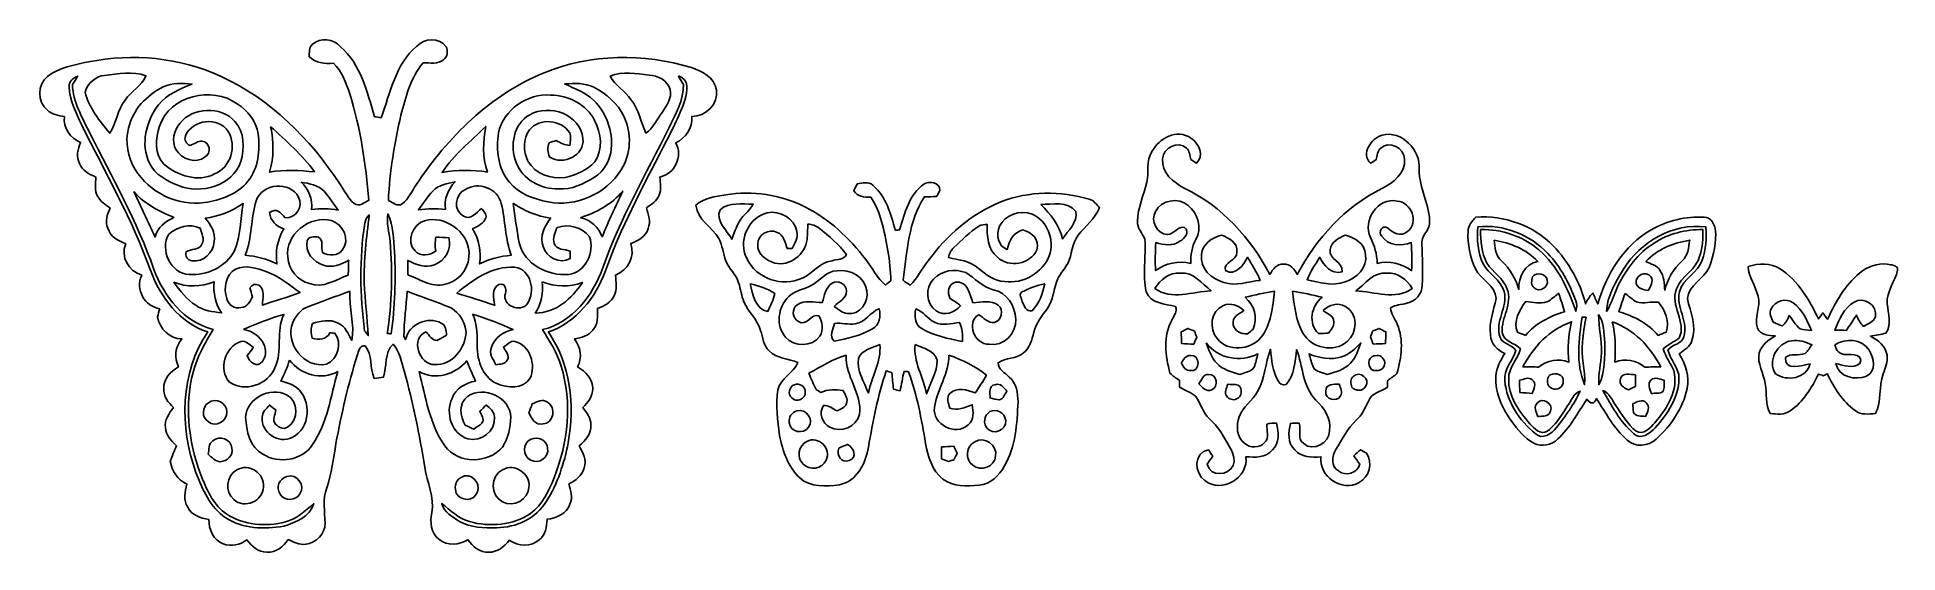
# Model space of a CAD drawing. Header units: centimetres. Extents: x -12.7 to 12.7, y -3.5 to 3.5.
import ezdxf

# ---------------------------------------------------------------- set-up
doc = ezdxf.new("R2010")
doc.units = ezdxf.units.CM
doc.header["$MEASUREMENT"] = 0
doc.layers.add('Camada 1', color=7, linetype='Continuous')

msp = doc.modelspace()

# ---------------------------------------------------------------- linework, layer by layer
at = {"layer": 'Camada 1', "color": 156}
for points, knots in [([(-8.97536, 3.435), (-8.86777, 3.53447), (-8.68257, 3.51895), (-8.59013, 3.40571), (-8.59013, 3.40571), (-8.30862, 3.16476), (-8.22571, 2.78765), (-8.1227, 2.44934), (-8.1227, 2.44934), (-8.10048, 2.44544), (-8.05673, 2.4384), (-8.03451, 2.43487), (-8.03451, 2.43487), (-7.90363, 2.77388), (-7.83907, 3.169), (-7.54415, 3.41417), (-7.54415, 3.41417), (-7.44326, 3.52777), (-7.23618, 3.53518), (-7.14516, 3.40606), (-7.14516, 3.40606), (-7.11834, 3.34926), (-7.12328, 3.26531), (-7.18043, 3.22791), (-7.18043, 3.22791), (-7.25523, 3.15841), (-7.36669, 3.18805), (-7.45842, 3.18664), (-7.45842, 3.18664), (-7.63198, 2.98591), (-7.69549, 2.72133), (-7.76216, 2.47156), (-7.76216, 2.47156), (-7.8493, 2.08845), (-7.91668, 1.69898), (-7.93432, 1.30632), (-7.93432, 1.30632), (-7.87681, 1.27881), (-7.80979, 1.2132), (-7.74417, 1.25835), (-7.74417, 1.25835), (-7.65739, 1.32467), (-7.61612, 1.43191), (-7.55332, 1.5187), (-7.55332, 1.5187), (-7.12223, 2.17063), (-6.53873, 2.75166), (-5.80495, 3.0494), (-5.80495, 3.0494), (-5.16854, 3.31257), (-4.44358, 3.31786), (-3.78882, 3.12032), (-3.78882, 3.12032), (-3.64313, 3.07092), (-3.4798, 2.9852), (-3.45015, 2.81834), (-3.45015, 2.81834), (-3.41312, 2.62078), (-3.59692, 2.45109), (-3.78741, 2.45145), (-3.78741, 2.45145), (-3.77367, 2.29481), (-3.86574, 2.15759), (-4.00614, 2.09444), (-4.00614, 2.09444), (-3.90102, 1.90782), (-4.01813, 1.66899), (-4.22346, 1.62524), (-4.22346, 1.62524), (-4.21604, 1.54374), (-4.19734, 1.45661), (-4.23367, 1.37865), (-4.23367, 1.37865), (-4.26154, 1.29716), (-4.33987, 1.2527), (-4.40513, 1.20402), (-4.40513, 1.20402), (-4.37868, 1.11337), (-4.34269, 1.01458), (-4.38255, 0.92145), (-4.38255, 0.92145), (-4.4143, 0.81068), (-4.52191, 0.75352), (-4.62138, 0.71508), (-4.62138, 0.71508), (-4.55682, 0.53693), (-4.65878, 0.35172), (-4.82917, 0.28468), (-4.82917, 0.28468), (-4.82353, 0.1912), (-4.79812, 0.0896), (-4.84752, 0.00316), (-4.84752, 0.00316), (-4.8895, -0.09031), (-4.98439, -0.13828), (-5.07576, -0.1711), (-5.07576, -0.1711), (-5.07047, -0.27269), (-5.06623, -0.38734), (-5.14068, -0.46777), (-5.14068, -0.46777), (-5.19852, -0.54892), (-5.29907, -0.57009), (-5.3908, -0.58807), (-5.3908, -0.58807), (-5.30224, -0.69708), (-5.28143, -0.84384), (-5.34846, -0.97048), (-5.34846, -0.97048), (-5.23521, -1.02763), (-5.14244, -1.13629), (-5.13997, -1.26824), (-5.13997, -1.26824), (-5.13927, -1.37159), (-5.20664, -1.45555), (-5.27473, -1.52541), (-5.27473, -1.52541), (-5.22498, -1.59702), (-5.16078, -1.67145), (-5.16714, -1.76494), (-5.16714, -1.76494), (-5.15761, -1.88312), (-5.24121, -1.97555), (-5.32448, -2.04716), (-5.32448, -2.04716), (-5.27649, -2.13924), (-5.21828, -2.2433), (-5.25955, -2.34984), (-5.25955, -2.34984), (-5.28355, -2.45568), (-5.37562, -2.52095), (-5.46559, -2.56892), (-5.46559, -2.56892), (-5.44653, -2.65923), (-5.4049, -2.75449), (-5.45146, -2.84373), (-5.45146, -2.84373), (-5.49697, -2.97709), (-5.63421, -3.03883), (-5.76509, -3.05152), (-5.76509, -3.05152), (-5.76932, -3.15277), (-5.78626, -3.26424), (-5.87128, -3.33128), (-5.87128, -3.33128), (-5.98416, -3.43817), (-6.15984, -3.42089), (-6.28085, -3.33798), (-6.28085, -3.33798), (-6.34965, -3.42477), (-6.44313, -3.50485), (-6.56132, -3.50097), (-6.56132, -3.50097), (-6.68301, -3.50626), (-6.78074, -3.42511), (-6.84635, -3.33092), (-6.84635, -3.33092), (-6.96665, -3.40218), (-7.13034, -3.4244), (-7.24217, -3.32458), (-7.24217, -3.32458), (-7.35541, -3.24131), (-7.36599, -3.08997), (-7.34165, -2.96262), (-7.34165, -2.96262), (-7.30284, -2.7492), (-7.4055, -2.54916), (-7.43549, -2.34209), (-7.43549, -2.34209), (-7.50922, -1.8983), (-7.59459, -1.45555), (-7.71877, -1.0227), (-7.71877, -1.0227), (-7.75652, -0.89782), (-7.77909, -0.762), (-7.86659, -0.6597), (-7.86659, -0.6597), (-7.99641, -0.77399), (-7.9516, -0.95956), (-7.99923, -1.10912), (-7.99923, -1.10912), (-8.04227, -1.11512), (-8.08531, -1.12077), (-8.12834, -1.12572), (-8.12834, -1.12572), (-8.19361, -0.98424), (-8.14387, -0.80222), (-8.25323, -0.68297), (-8.25323, -0.68297), (-8.3319, -0.6738), (-8.33931, -0.75671), (-8.36083, -0.81138), (-8.36083, -0.81138), (-8.48395, -1.20685), (-8.57673, -1.61113), (-8.65116, -2.01824), (-8.65116, -2.01824), (-8.68538, -2.22037), (-8.71149, -2.42534), (-8.77746, -2.62078), (-8.77746, -2.62078), (-8.83461, -2.77671), (-8.80215, -2.94393), (-8.80004, -3.10549), (-8.80004, -3.10549), (-8.79545, -3.24979), (-8.9228, -3.37609), (-9.06285, -3.39195), (-9.06285, -3.39195), (-9.14858, -3.40747), (-9.22761, -3.36444), (-9.30239, -3.32987), (-9.30239, -3.32987), (-9.37153, -3.4237), (-9.46996, -3.50908), (-9.59485, -3.50097), (-9.59485, -3.50097), (-9.71232, -3.50448), (-9.80087, -3.41911), (-9.86966, -3.33409), (-9.86966, -3.33409), (-9.96279, -3.3976), (-10.08309, -3.43358), (-10.19139, -3.38561), (-10.19139, -3.38561), (-10.32756, -3.33833), (-10.39001, -3.18735), (-10.3893, -3.05257), (-10.3893, -3.05257), (-10.50042, -3.03423), (-10.62354, -2.99649), (-10.67787, -2.88819), (-10.67787, -2.88819), (-10.73996, -2.79118), (-10.7135, -2.67404), (-10.68916, -2.56962), (-10.68916, -2.56962), (-10.81757, -2.51319), (-10.89377, -2.3936), (-10.91564, -2.25812), (-10.91564, -2.25812), (-10.88918, -2.18687), (-10.86131, -2.11632), (-10.83063, -2.04681), (-10.83063, -2.04681), (-10.90259, -1.97979), (-10.97702, -1.90324), (-10.98232, -1.79882), (-10.98232, -1.79882), (-10.9982, -1.69333), (-10.93257, -1.60338), (-10.87402, -1.52364), (-10.87402, -1.52364), (-10.9421, -1.4545), (-11.01407, -1.37407), (-11.00384, -1.26929), (-11.00384, -1.26929), (-11.01478, -1.13383), (-10.91071, -1.03292), (-10.80417, -0.96908), (-10.80417, -0.96908), (-10.86272, -0.84137), (-10.85249, -0.69497), (-10.75795, -0.58807), (-10.75795, -0.58807), (-10.93011, -0.58242), (-11.06311, -0.45049), (-11.09097, -0.28468), (-11.09097, -0.28468), (-11.08321, -0.25717), (-11.06769, -0.20284), (-11.05993, -0.17568), (-11.05993, -0.17568), (-11.26525, -0.13828), (-11.40106, 0.08678), (-11.30723, 0.28187), (-11.30723, 0.28187), (-11.48503, 0.3383), (-11.59933, 0.5334), (-11.5256, 0.71366), (-11.5256, 0.71366), (-11.62755, 0.75352), (-11.73656, 0.81173), (-11.76902, 0.92533), (-11.76902, 0.92533), (-11.81664, 1.01706), (-11.77536, 1.11478), (-11.73868, 1.20156), (-11.73868, 1.20156), (-11.80218, 1.2467), (-11.87344, 1.28869), (-11.90872, 1.36102), (-11.90872, 1.36102), (-11.9574, 1.44073), (-11.93518, 1.53704), (-11.93341, 1.62453), (-11.93341, 1.62453), (-12.02337, 1.66334), (-12.12074, 1.71167), (-12.15672, 1.80974), (-12.15672, 1.80974), (-12.21069, 1.90112), (-12.17612, 2.00589), (-12.14331, 2.09727), (-12.14331, 2.09727), (-12.28654, 2.15406), (-12.37967, 2.29622), (-12.3645, 2.45145), (-12.3645, 2.45145), (-12.44529, 2.46803), (-12.5356, 2.4758), (-12.59663, 2.53858), (-12.59663, 2.53858), (-12.73563, 2.65077), (-12.73563, 2.89031), (-12.59346, 3.00002), (-12.59346, 3.00002), (-12.43294, 3.12384), (-12.22587, 3.15877), (-12.03219, 3.19863), (-12.03219, 3.19863), (-11.42964, 3.31998), (-10.78759, 3.26073), (-10.22737, 3.00214), (-10.22737, 3.00214), (-9.54792, 2.69346), (-9.00465, 2.14524), (-8.59613, 1.53), (-8.59613, 1.53), (-8.53263, 1.44003), (-8.48713, 1.33385), (-8.4021, 1.26118), (-8.4021, 1.26118), (-8.33261, 1.21108), (-8.26276, 1.28128), (-8.20067, 1.3081), (-8.20067, 1.3081), (-8.24618, 1.79811), (-8.31285, 2.29022), (-8.46173, 2.76083), (-8.46173, 2.76083), (-8.51464, 2.90936), (-8.56791, 3.06811), (-8.68432, 3.17994), (-8.68432, 3.17994), (-8.80463, 3.17183), (-8.92775, 3.18065), (-9.01805, 3.2706), (-9.01805, 3.2706), (-9.01099, 3.32668), (-9.02511, 3.39478), (-8.97536, 3.435)], [0, 0, 0, 0, 0.01123596, 0.01123596, 0.01123596, 0.01123596, 0.02247191, 0.02247191, 0.02247191, 0.02247191, 0.03370787, 0.03370787, 0.03370787, 0.03370787, 0.04494382, 0.04494382, 0.04494382, 0.04494382, 0.05617978, 0.05617978, 0.05617978, 0.05617978, 0.06741573, 0.06741573, 0.06741573, 0.06741573, 0.07865169, 0.07865169, 0.07865169, 0.07865169, 0.08988764, 0.08988764, 0.08988764, 0.08988764, 0.1011236, 0.1011236, 0.1011236, 0.1011236, 0.11235955, 0.11235955, 0.11235955, 0.11235955, 0.12359551, 0.12359551, 0.12359551, 0.12359551, 0.13483146, 0.13483146, 0.13483146, 0.13483146, 0.14606742, 0.14606742, 0.14606742, 0.14606742, 0.15730337, 0.15730337, 0.15730337, 0.15730337, 0.16853933, 0.16853933, 0.16853933, 0.16853933, 0.17977528, 0.17977528, 0.17977528, 0.17977528, 0.19101124, 0.19101124, 0.19101124, 0.19101124, 0.20224719, 0.20224719, 0.20224719, 0.20224719, 0.21348315, 0.21348315, 0.21348315, 0.21348315, 0.2247191, 0.2247191, 0.2247191, 0.2247191, 0.23595506, 0.23595506, 0.23595506, 0.23595506, 0.24719101, 0.24719101, 0.24719101, 0.24719101, 0.25842697, 0.25842697, 0.25842697, 0.25842697, 0.26966292, 0.26966292, 0.26966292, 0.26966292, 0.28089888, 0.28089888, 0.28089888, 0.28089888, 0.29213483, 0.29213483, 0.29213483, 0.29213483, 0.30337079, 0.30337079, 0.30337079, 0.30337079, 0.31460674, 0.31460674, 0.31460674, 0.31460674, 0.3258427, 0.3258427, 0.3258427, 0.3258427, 0.33707865, 0.33707865, 0.33707865, 0.33707865, 0.34831461, 0.34831461, 0.34831461, 0.34831461, 0.35955056, 0.35955056, 0.35955056, 0.35955056, 0.37078652, 0.37078652, 0.37078652, 0.37078652, 0.38202247, 0.38202247, 0.38202247, 0.38202247, 0.39325843, 0.39325843, 0.39325843, 0.39325843, 0.40449438, 0.40449438, 0.40449438, 0.40449438, 0.41573034, 0.41573034, 0.41573034, 0.41573034, 0.42696629, 0.42696629, 0.42696629, 0.42696629, 0.43820225, 0.43820225, 0.43820225, 0.43820225, 0.4494382, 0.4494382, 0.4494382, 0.4494382, 0.46067416, 0.46067416, 0.46067416, 0.46067416, 0.47191011, 0.47191011, 0.47191011, 0.47191011, 0.48314607, 0.48314607, 0.48314607, 0.48314607, 0.49438202, 0.49438202, 0.49438202, 0.49438202, 0.50561798, 0.50561798, 0.50561798, 0.50561798, 0.51685393, 0.51685393, 0.51685393, 0.51685393, 0.52808989, 0.52808989, 0.52808989, 0.52808989, 0.53932584, 0.53932584, 0.53932584, 0.53932584, 0.5505618, 0.5505618, 0.5505618, 0.5505618, 0.56179775, 0.56179775, 0.56179775, 0.56179775, 0.57303371, 0.57303371, 0.57303371, 0.57303371, 0.58426966, 0.58426966, 0.58426966, 0.58426966, 0.59550562, 0.59550562, 0.59550562, 0.59550562, 0.60674157, 0.60674157, 0.60674157, 0.60674157, 0.61797753, 0.61797753, 0.61797753, 0.61797753, 0.62921348, 0.62921348, 0.62921348, 0.62921348, 0.64044944, 0.64044944, 0.64044944, 0.64044944, 0.65168539, 0.65168539, 0.65168539, 0.65168539, 0.66292135, 0.66292135, 0.66292135, 0.66292135, 0.6741573, 0.6741573, 0.6741573, 0.6741573, 0.68539326, 0.68539326, 0.68539326, 0.68539326, 0.69662921, 0.69662921, 0.69662921, 0.69662921, 0.70786517, 0.70786517, 0.70786517, 0.70786517, 0.71910112, 0.71910112, 0.71910112, 0.71910112, 0.73033708, 0.73033708, 0.73033708, 0.73033708, 0.74157303, 0.74157303, 0.74157303, 0.74157303, 0.75280899, 0.75280899, 0.75280899, 0.75280899, 0.76404494, 0.76404494, 0.76404494, 0.76404494, 0.7752809, 0.7752809, 0.7752809, 0.7752809, 0.78651685, 0.78651685, 0.78651685, 0.78651685, 0.79775281, 0.79775281, 0.79775281, 0.79775281, 0.80898876, 0.80898876, 0.80898876, 0.80898876, 0.82022472, 0.82022472, 0.82022472, 0.82022472, 0.83146067, 0.83146067, 0.83146067, 0.83146067, 0.84269663, 0.84269663, 0.84269663, 0.84269663, 0.85393258, 0.85393258, 0.85393258, 0.85393258, 0.86516854, 0.86516854, 0.86516854, 0.86516854, 0.87640449, 0.87640449, 0.87640449, 0.87640449, 0.88764045, 0.88764045, 0.88764045, 0.88764045, 0.8988764, 0.8988764, 0.8988764, 0.8988764, 0.91011236, 0.91011236, 0.91011236, 0.91011236, 0.92134831, 0.92134831, 0.92134831, 0.92134831, 0.93258427, 0.93258427, 0.93258427, 0.93258427, 0.94382022, 0.94382022, 0.94382022, 0.94382022, 0.95505618, 0.95505618, 0.95505618, 0.95505618, 0.96629213, 0.96629213, 0.96629213, 0.96629213, 0.97752809, 0.97752809, 0.97752809, 0.97752809, 1, 1, 1, 1]), ([(-11.81381, 3.01412), (-11.81381, 3.01412), (-11.81381, 3.01412), (-11.81381, 3.01412), (-11.81381, 3.01412), (-11.94329, 3.00284), (-12.04347, 2.90547), (-12.08122, 2.78448), (-12.08122, 2.78448), (-12.02619, 2.56962), (-11.88085, 2.39112), (-11.74361, 2.2225), (-11.74361, 2.2225), (-11.65048, 2.36361), (-11.64237, 2.54494), (-11.53159, 2.67687), (-11.53159, 2.67687), (-11.45327, 2.80175), (-11.30159, 2.86702), (-11.25007, 3.00884), (-11.25007, 3.00884), (-11.43141, 3.0801), (-11.62685, 3.02894), (-11.81381, 3.01412)], [0, 0, 0, 0, 0.14285714, 0.14285714, 0.14285714, 0.14285714, 0.28571429, 0.28571429, 0.28571429, 0.28571429, 0.42857143, 0.42857143, 0.42857143, 0.42857143, 0.57142857, 0.57142857, 0.57142857, 0.57142857, 0.71428571, 0.71428571, 0.71428571, 0.71428571, 1, 1, 1, 1]), ([(-4.90114, 3.00426), (-4.90114, 3.00426), (-4.90114, 3.00426), (-4.90114, 3.00426), (-4.90114, 3.00426), (-4.83622, 2.87231), (-4.69688, 2.80423), (-4.61751, 2.68286), (-4.61751, 2.68286), (-4.50849, 2.55023), (-4.48768, 2.37455), (-4.41218, 2.22462), (-4.41218, 2.22462), (-4.31341, 2.29658), (-4.26366, 2.41053), (-4.19276, 2.50613), (-4.19276, 2.50613), (-4.1282, 2.59785), (-4.05553, 2.70474), (-4.08235, 2.82292), (-4.08235, 2.82292), (-4.11621, 2.94674), (-4.25097, 3.01166), (-4.37056, 3.01907), (-4.37056, 3.01907), (-4.54625, 3.03318), (-4.73251, 3.07939), (-4.90114, 3.00426)], [0, 0, 0, 0, 0.125, 0.125, 0.125, 0.125, 0.25, 0.25, 0.25, 0.25, 0.375, 0.375, 0.375, 0.375, 0.5, 0.5, 0.5, 0.5, 0.625, 0.625, 0.625, 0.625, 0.75, 0.75, 0.75, 0.75, 1, 1, 1, 1]), ([(-12.301, 2.85855), (-12.301, 2.85855), (-12.301, 2.85855), (-12.301, 2.85855), (-12.301, 2.85855), (-12.29642, 2.67088), (-12.20222, 2.50084), (-12.12638, 2.33327), (-12.12638, 2.33327), (-11.80041, 1.67922), (-11.43353, 1.04174), (-11.18729, 0.35102), (-11.18729, 0.35102), (-11.05323, -0.01798), (-10.78759, -0.363), (-10.40447, -0.49247), (-10.40447, -0.49247), (-10.78441, -1.05304), (-10.789, -1.79175), (-10.56569, -2.41265), (-10.56569, -2.41265), (-10.47714, -2.643), (-10.37272, -2.89065), (-10.15717, -3.03072), (-10.15717, -3.03072), (-9.92611, -3.18628), (-9.63118, -3.18876), (-9.36589, -3.14678), (-9.36589, -3.14678), (-9.20396, -3.09633), (-9.00641, -3.0159), (-8.95456, -2.8381), (-8.95456, -2.8381), (-9.07308, -2.93546), (-9.18597, -3.05047), (-9.34049, -3.08785), (-9.34049, -3.08785), (-9.6072, -3.15489), (-9.91093, -3.13689), (-10.14448, -2.98131), (-10.14448, -2.98131), (-10.31875, -2.86526), (-10.40729, -2.66664), (-10.4849, -2.48002), (-10.4849, -2.48002), (-10.6366, -2.08562), (-10.71068, -1.65276), (-10.64294, -1.2326), (-10.64294, -1.2326), (-10.60767, -0.95108), (-10.47644, -0.69708), (-10.33004, -0.45895), (-10.33004, -0.45895), (-10.72656, -0.35772), (-11.00313, -0.00669), (-11.13895, 0.363), (-11.13895, 0.363), (-11.37179, 1.01389), (-11.70869, 1.61924), (-12.02231, 2.23307), (-12.02231, 2.23307), (-12.12074, 2.44193), (-12.24702, 2.65007), (-12.25373, 2.88748), (-12.25373, 2.88748), (-12.22868, 2.92629), (-12.20505, 2.96545), (-12.18247, 3.00531), (-12.18247, 3.00531), (-12.24315, 2.97885), (-12.30806, 2.93441), (-12.301, 2.85855)], [0, 0, 0, 0, 0.05263158, 0.05263158, 0.05263158, 0.05263158, 0.10526316, 0.10526316, 0.10526316, 0.10526316, 0.15789474, 0.15789474, 0.15789474, 0.15789474, 0.21052632, 0.21052632, 0.21052632, 0.21052632, 0.26315789, 0.26315789, 0.26315789, 0.26315789, 0.31578947, 0.31578947, 0.31578947, 0.31578947, 0.36842105, 0.36842105, 0.36842105, 0.36842105, 0.42105263, 0.42105263, 0.42105263, 0.42105263, 0.47368421, 0.47368421, 0.47368421, 0.47368421, 0.52631579, 0.52631579, 0.52631579, 0.52631579, 0.57894737, 0.57894737, 0.57894737, 0.57894737, 0.63157895, 0.63157895, 0.63157895, 0.63157895, 0.68421053, 0.68421053, 0.68421053, 0.68421053, 0.73684211, 0.73684211, 0.73684211, 0.73684211, 0.78947368, 0.78947368, 0.78947368, 0.78947368, 0.84210526, 0.84210526, 0.84210526, 0.84210526, 0.89473684, 0.89473684, 0.89473684, 0.89473684, 1, 1, 1, 1]), ([(-11.0116, 2.85608), (-11.0116, 2.85608), (-11.0116, 2.85608), (-11.0116, 2.85608), (-11.0116, 2.85608), (-11.23632, 2.74496), (-11.43388, 2.54565), (-11.48574, 2.2934), (-11.48574, 2.2934), (-11.5383, 2.10361), (-11.49667, 1.89618), (-11.39754, 1.72861), (-11.39754, 1.72861), (-11.20422, 1.41323), (-10.81757, 1.22695), (-10.45033, 1.27635), (-10.45033, 1.27635), (-10.2302, 1.30915), (-9.99877, 1.38747), (-9.85485, 1.56632), (-9.85485, 1.56632), (-9.70914, 1.74695), (-9.68728, 1.9939), (-9.71584, 2.21614), (-9.71584, 2.21614), (-9.74055, 2.38865), (-9.85766, 2.53471), (-10.00125, 2.62678), (-10.00125, 2.62678), (-10.34414, 2.87267), (-10.92481, 2.73614), (-11.06522, 2.32021), (-11.06522, 2.32021), (-11.12131, 2.15335), (-11.13542, 1.9364), (-11.00419, 1.80021), (-11.00419, 1.80021), (-10.81652, 1.64394), (-10.54206, 1.54834), (-10.31028, 1.66652), (-10.31028, 1.66652), (-10.0905, 1.75331), (-10.00337, 2.05069), (-10.12295, 2.24895), (-10.12295, 2.24895), (-10.25771, 2.45426), (-10.61684, 2.41299), (-10.70892, 2.18756), (-10.70892, 2.18756), (-10.72832, 2.13465), (-10.70116, 2.07291), (-10.64577, 2.05809), (-10.64577, 2.05809), (-10.58686, 2.06587), (-10.5417, 2.12653), (-10.47926, 2.11454), (-10.47926, 2.11454), (-10.37378, 2.1075), (-10.34873, 1.94697), (-10.43798, 1.899), (-10.43798, 1.899), (-10.56816, 1.79704), (-10.75831, 1.87254), (-10.84086, 1.99918), (-10.84086, 1.99918), (-10.90224, 2.11561), (-10.86626, 2.25989), (-10.78723, 2.35832), (-10.78723, 2.35832), (-10.60731, 2.57986), (-10.2242, 2.60068), (-10.03264, 2.38441), (-10.03264, 2.38441), (-9.89999, 2.23872), (-9.89824, 2.01789), (-9.9508, 1.83868), (-9.9508, 1.83868), (-10.06687, 1.50354), (-10.49619, 1.38253), (-10.80558, 1.50812), (-10.80558, 1.50812), (-10.95939, 1.57302), (-11.12731, 1.65488), (-11.20175, 1.81397), (-11.20175, 1.81397), (-11.32416, 2.07362), (-11.25007, 2.39253), (-11.07616, 2.61055), (-11.07616, 2.61055), (-10.96186, 2.7566), (-10.78476, 2.82539), (-10.61966, 2.89594), (-10.61966, 2.89594), (-10.75125, 2.90547), (-10.88918, 2.91606), (-11.0116, 2.85608)], [0, 0, 0, 0, 0.04, 0.04, 0.04, 0.04, 0.08, 0.08, 0.08, 0.08, 0.12, 0.12, 0.12, 0.12, 0.16, 0.16, 0.16, 0.16, 0.2, 0.2, 0.2, 0.2, 0.24, 0.24, 0.24, 0.24, 0.28, 0.28, 0.28, 0.28, 0.32, 0.32, 0.32, 0.32, 0.36, 0.36, 0.36, 0.36, 0.4, 0.4, 0.4, 0.4, 0.44, 0.44, 0.44, 0.44, 0.48, 0.48, 0.48, 0.48, 0.52, 0.52, 0.52, 0.52, 0.56, 0.56, 0.56, 0.56, 0.6, 0.6, 0.6, 0.6, 0.64, 0.64, 0.64, 0.64, 0.68, 0.68, 0.68, 0.68, 0.72, 0.72, 0.72, 0.72, 0.76, 0.76, 0.76, 0.76, 0.8, 0.8, 0.8, 0.8, 0.84, 0.84, 0.84, 0.84, 0.88, 0.88, 0.88, 0.88, 0.92, 0.92, 0.92, 0.92, 1, 1, 1, 1]), ([(-3.9698, 3.00637), (-3.9698, 3.00637), (-3.9698, 3.00637), (-3.9698, 3.00637), (-3.9698, 3.00637), (-3.94687, 2.9665), (-3.92253, 2.92734), (-3.89714, 2.88854), (-3.89714, 2.88854), (-3.89643, 2.67616), (-4.00931, 2.48778), (-4.09434, 2.29975), (-4.09434, 2.29975), (-4.41395, 1.66863), (-4.76462, 1.05021), (-5.00415, 0.3824), (-5.00415, 0.3824), (-5.13961, 0.00353), (-5.41867, -0.35947), (-5.82577, -0.46036), (-5.82577, -0.46036), (-5.72735, -0.61841), (-5.62645, -0.77786), (-5.57283, -0.95815), (-5.57283, -0.95815), (-5.41548, -1.45625), (-5.4797, -2.00306), (-5.66737, -2.48391), (-5.66737, -2.48391), (-5.74216, -2.66347), (-5.82648, -2.85467), (-5.99052, -2.97039), (-5.99052, -2.97039), (-6.23005, -3.13867), (-6.54861, -3.1577), (-6.82449, -3.08363), (-6.82449, -3.08363), (-6.97512, -3.04341), (-7.08271, -2.92629), (-7.20407, -2.83669), (-7.20407, -2.83669), (-7.17303, -2.95627), (-7.05943, -3.02119), (-6.96029, -3.07974), (-6.96029, -3.07974), (-6.80755, -3.16652), (-6.62763, -3.17253), (-6.45617, -3.16723), (-6.45617, -3.16723), (-6.18771, -3.16759), (-5.91185, -3.03635), (-5.77074, -2.80317), (-5.77074, -2.80317), (-5.6201, -2.56151), (-5.53013, -2.28635), (-5.47546, -2.008), (-5.47546, -2.008), (-5.38551, -1.4926), (-5.443, -0.93169), (-5.74674, -0.49247), (-5.74674, -0.49247), (-5.36609, -0.36547), (-5.10222, -0.02329), (-4.9671, 0.3422), (-4.9671, 0.3422), (-4.75684, 0.92604), (-4.46792, 1.47637), (-4.18007, 2.02423), (-4.18007, 2.02423), (-4.07105, 2.23767), (-3.95605, 2.44968), (-3.8795, 2.67723), (-3.8795, 2.67723), (-3.84315, 2.79471), (-3.81706, 2.9665), (-3.9698, 3.00637)], [0, 0, 0, 0, 0.05, 0.05, 0.05, 0.05, 0.1, 0.1, 0.1, 0.1, 0.15, 0.15, 0.15, 0.15, 0.2, 0.2, 0.2, 0.2, 0.25, 0.25, 0.25, 0.25, 0.3, 0.3, 0.3, 0.3, 0.35, 0.35, 0.35, 0.35, 0.4, 0.4, 0.4, 0.4, 0.45, 0.45, 0.45, 0.45, 0.5, 0.5, 0.5, 0.5, 0.55, 0.55, 0.55, 0.55, 0.6, 0.6, 0.6, 0.6, 0.65, 0.65, 0.65, 0.65, 0.7, 0.7, 0.7, 0.7, 0.75, 0.75, 0.75, 0.75, 0.8, 0.8, 0.8, 0.8, 0.85, 0.85, 0.85, 0.85, 0.9, 0.9, 0.9, 0.9, 1, 1, 1, 1]), ([(-5.52414, 2.89701), (-5.52414, 2.89701), (-5.52414, 2.89701), (-5.52414, 2.89701), (-5.52414, 2.89701), (-5.38621, 2.83316), (-5.23733, 2.78058), (-5.12655, 2.67194), (-5.12655, 2.67194), (-4.95265, 2.50367), (-4.86409, 2.25248), (-4.88631, 2.01188), (-4.88631, 2.01188), (-4.90114, 1.85666), (-4.98264, 1.70532), (-5.11739, 1.62243), (-5.11739, 1.62243), (-5.2645, 1.5307), (-5.43102, 1.45204), (-5.60882, 1.46156), (-5.60882, 1.46156), (-5.84799, 1.45767), (-6.10129, 1.59173), (-6.18701, 1.82386), (-6.18701, 1.82386), (-6.27486, 2.04645), (-6.22828, 2.35513), (-6.00004, 2.47438), (-6.00004, 2.47438), (-5.73369, 2.63031), (-5.30365, 2.48214), (-5.27402, 2.15123), (-5.27402, 2.15123), (-5.24827, 1.9191), (-5.54177, 1.78011), (-5.72876, 1.89547), (-5.72876, 1.89547), (-5.75627, 1.96074), (-5.76721, 2.03022), (-5.73229, 2.09479), (-5.73229, 2.09479), (-5.70934, 2.10185), (-5.66349, 2.11632), (-5.64056, 2.12372), (-5.64056, 2.12372), (-5.58058, 2.09373), (-5.52167, 2.05668), (-5.45217, 2.05739), (-5.45217, 2.05739), (-5.44971, 2.11454), (-5.4296, 2.17628), (-5.45535, 2.23061), (-5.45535, 2.23061), (-5.57106, 2.41087), (-5.86951, 2.43733), (-6.00674, 2.26905), (-6.00674, 2.26905), (-6.09706, 2.1477), (-6.09211, 1.97343), (-6.02543, 1.84221), (-6.02543, 1.84221), (-5.93054, 1.66404), (-5.70723, 1.59208), (-5.51638, 1.61924), (-5.51638, 1.61924), (-5.36787, 1.65417), (-5.21652, 1.71767), (-5.11281, 1.83339), (-5.11281, 1.83339), (-4.99356, 1.99989), (-5.02673, 2.22532), (-5.11422, 2.39818), (-5.11422, 2.39818), (-5.22393, 2.61902), (-5.47582, 2.74284), (-5.7157, 2.74567), (-5.7157, 2.74567), (-6.03144, 2.77001), (-6.3634, 2.54387), (-6.42832, 2.22849), (-6.42832, 2.22849), (-6.46535, 1.99672), (-6.43431, 1.73848), (-6.28015, 1.55256), (-6.28015, 1.55256), (-6.14785, 1.397), (-5.94606, 1.32291), (-5.75062, 1.28517), (-5.75062, 1.28517), (-5.36999, 1.20931), (-4.95723, 1.39522), (-4.75156, 1.72191), (-4.75156, 1.72191), (-4.61468, 1.93815), (-4.60269, 2.22566), (-4.71523, 2.45463), (-4.71523, 2.45463), (-4.79848, 2.63031), (-4.95335, 2.76294), (-5.12304, 2.85114), (-5.12304, 2.85114), (-5.24756, 2.91465), (-5.38973, 2.90617), (-5.52414, 2.89701)], [0, 0, 0, 0, 0.03703704, 0.03703704, 0.03703704, 0.03703704, 0.07407407, 0.07407407, 0.07407407, 0.07407407, 0.11111111, 0.11111111, 0.11111111, 0.11111111, 0.14814815, 0.14814815, 0.14814815, 0.14814815, 0.18518519, 0.18518519, 0.18518519, 0.18518519, 0.22222222, 0.22222222, 0.22222222, 0.22222222, 0.25925926, 0.25925926, 0.25925926, 0.25925926, 0.2962963, 0.2962963, 0.2962963, 0.2962963, 0.33333333, 0.33333333, 0.33333333, 0.33333333, 0.37037037, 0.37037037, 0.37037037, 0.37037037, 0.40740741, 0.40740741, 0.40740741, 0.40740741, 0.44444444, 0.44444444, 0.44444444, 0.44444444, 0.48148148, 0.48148148, 0.48148148, 0.48148148, 0.51851852, 0.51851852, 0.51851852, 0.51851852, 0.55555556, 0.55555556, 0.55555556, 0.55555556, 0.59259259, 0.59259259, 0.59259259, 0.59259259, 0.62962963, 0.62962963, 0.62962963, 0.62962963, 0.66666667, 0.66666667, 0.66666667, 0.66666667, 0.7037037, 0.7037037, 0.7037037, 0.7037037, 0.74074074, 0.74074074, 0.74074074, 0.74074074, 0.77777778, 0.77777778, 0.77777778, 0.77777778, 0.81481481, 0.81481481, 0.81481481, 0.81481481, 0.85185185, 0.85185185, 0.85185185, 0.85185185, 0.88888889, 0.88888889, 0.88888889, 0.88888889, 0.92592593, 0.92592593, 0.92592593, 0.92592593, 1, 1, 1, 1]), ([(-9.54511, 2.31315), (-9.54511, 2.31315), (-9.54511, 2.31315), (-9.54511, 2.31315), (-9.54511, 2.31315), (-9.49713, 2.10784), (-9.49995, 1.89301), (-9.55851, 1.6898), (-9.55851, 1.6898), (-9.35531, 1.73426), (-9.14788, 1.71167), (-8.94256, 1.69686), (-8.94256, 1.69686), (-9.11542, 1.92863), (-9.33238, 2.11983), (-9.54511, 2.31315)], [0, 0, 0, 0, 0.2, 0.2, 0.2, 0.2, 0.4, 0.4, 0.4, 0.4, 0.6, 0.6, 0.6, 0.6, 1, 1, 1, 1]), ([(-7.19912, 1.68804), (-7.19912, 1.68804), (-7.19912, 1.68804), (-7.19912, 1.68804), (-7.19912, 1.68804), (-6.99416, 1.72261), (-6.78532, 1.72649), (-6.57965, 1.69367), (-6.57965, 1.69367), (-6.65339, 1.89406), (-6.63751, 2.10996), (-6.60259, 2.31634), (-6.60259, 2.31634), (-6.80755, 2.11313), (-7.03967, 1.93145), (-7.19912, 1.68804)], [0, 0, 0, 0, 0.2, 0.2, 0.2, 0.2, 0.4, 0.4, 0.4, 0.4, 0.6, 0.6, 0.6, 0.6, 1, 1, 1, 1]), ([(2.50577, 1.97167), (2.59856, 2.15511), (2.85291, 2.28776), (3.03883, 2.15723), (3.03883, 2.15723), (3.14607, 2.09091), (3.23108, 1.90853), (3.11255, 1.81434), (3.11255, 1.81434), (3.09316, 1.82703), (3.05505, 1.85208), (3.03564, 1.86477), (3.03564, 1.86477), (3.02012, 1.9184), (3.02401, 1.98366), (2.97638, 2.0214), (2.97638, 2.0214), (2.8649, 2.13113), (2.6536, 2.02177), (2.65148, 1.87218), (2.65148, 1.87218), (2.63065, 1.68205), (2.80353, 1.54763), (2.95451, 1.47038), (2.95451, 1.47038), (3.46109, 1.22449), (3.85762, 0.78846), (4.11726, 0.2942), (4.11726, 0.2942), (4.15924, 0.36125), (4.21286, 0.44309), (4.30423, 0.43638), (4.30423, 0.43638), (4.39561, 0.44343), (4.4524, 0.36442), (4.49333, 0.29527), (4.49333, 0.29527), (4.75297, 0.78634), (5.14631, 1.22132), (5.65009, 1.46755), (5.65009, 1.46755), (5.80212, 1.54481), (5.97958, 1.67815), (5.95736, 1.87042), (5.95736, 1.87042), (5.96018, 2.02106), (5.74498, 2.13147), (5.63491, 2.02106), (5.63491, 2.02106), (5.58658, 1.98296), (5.58765, 1.91735), (5.57318, 1.86302), (5.57318, 1.86302), (5.55342, 1.85103), (5.5139, 1.82667), (5.4938, 1.81434), (5.4938, 1.81434), (5.35869, 1.94344), (5.50403, 2.15511), (5.65185, 2.1985), (5.65185, 2.1985), (5.92278, 2.26659), (6.18172, 1.99424), (6.1595, 1.73002), (6.1595, 1.73002), (6.15102, 1.47109), (6.31718, 1.24178), (6.30061, 0.98178), (6.30061, 0.98178), (6.28896, 0.88194), (6.18172, 0.81455), (6.1969, 0.70801), (6.1969, 0.70801), (6.20323, 0.52175), (6.20713, 0.33513), (6.20148, 0.14887), (6.20148, 0.14887), (6.20077, 0.02962), (6.10799, -0.07691), (5.99193, -0.09842), (5.99193, -0.09842), (5.91819, -0.12206), (5.83352, -0.11606), (5.76932, -0.16298), (5.76932, -0.16298), (5.76967, -0.24589), (5.8307, -0.31043), (5.85927, -0.38488), (5.85927, -0.38488), (5.95066, -0.59867), (5.91784, -0.84172), (5.85576, -1.05867), (5.85576, -1.05867), (5.818, -1.09607), (5.77179, -1.12323), (5.72876, -1.15359), (5.72876, -1.15359), (5.72805, -1.17756), (5.72664, -1.22485), (5.72593, -1.24848), (5.72593, -1.24848), (5.63562, -1.30562), (5.50438, -1.32644), (5.46488, -1.43932), (5.46488, -1.43932), (5.42113, -1.53282), (5.37598, -1.62877), (5.29802, -1.69932), (5.29802, -1.69932), (5.17594, -1.80939), (5.10645, -1.96037), (5.02143, -2.09797), (5.02143, -2.09797), (4.96746, -2.18651), (4.95053, -2.33291), (5.05636, -2.39041), (5.05636, -2.39041), (5.15654, -2.47085), (5.31071, -2.42605), (5.34634, -2.30046), (5.34634, -2.30046), (5.31917, -2.26094), (5.29271, -2.22179), (5.26625, -2.18263), (5.26625, -2.18263), (5.29554, -2.15547), (5.32553, -2.12831), (5.35586, -2.10219), (5.35586, -2.10219), (5.37703, -2.11349), (5.41937, -2.13571), (5.44089, -2.147), (5.44089, -2.147), (5.52838, -2.28282), (5.48323, -2.47332), (5.33788, -2.54776), (5.33788, -2.54776), (5.10575, -2.6871), (4.78119, -2.46379), (4.81682, -2.19638), (4.81682, -2.19638), (4.69087, -2.2098), (4.54589, -2.20839), (4.45805, -2.10255), (4.45805, -2.10255), (4.35645, -2.00907), (4.37268, -1.86265), (4.39878, -1.74096), (4.39878, -1.74096), (4.4383, -1.73848), (4.47815, -1.73777), (4.51838, -1.73813), (4.51838, -1.73813), (4.55507, -1.82703), (4.48203, -1.95226), (4.58011, -2.01682), (4.58011, -2.01682), (4.71311, -2.13713), (4.92865, -2.00554), (4.93289, -1.84114), (4.93289, -1.84114), (4.96147, -1.67569), (4.85985, -1.53175), (4.74768, -1.42346), (4.74768, -1.42346), (4.56494, -1.23718), (4.57093, -0.96237), (4.4831, -0.73235), (4.4831, -0.73235), (4.4651, -0.89782), (4.45347, -1.07879), (4.33951, -1.21108), (4.33951, -1.21108), (4.28837, -1.22273), (4.25309, -1.2058), (4.23333, -1.15958), (4.23333, -1.15958), (4.1522, -1.03116), (4.14338, -0.87595), (4.12643, -0.72918), (4.12643, -0.72918), (4.05411, -0.91687), (4.05236, -1.12713), (3.95005, -1.30352), (3.95005, -1.30352), (3.88267, -1.43157), (3.74685, -1.512), (3.69851, -1.65169), (3.69851, -1.65169), (3.65583, -1.77129), (3.66006, -1.93216), (3.77155, -2.01365), (3.77155, -2.01365), (3.84668, -2.0835), (3.97615, -2.07926), (4.04566, -2.00306), (4.04566, -2.00306), (4.11692, -1.93957), (4.06822, -1.83515), (4.07846, -1.75365), (4.07846, -1.75365), (4.11797, -1.73177), (4.16489, -1.74059), (4.20828, -1.73672), (4.20828, -1.73672), (4.24108, -1.85949), (4.25414, -2.008), (4.1522, -2.10326), (4.1522, -2.10326), (4.06259, -2.20944), (3.91724, -2.21014), (3.79095, -2.19604), (3.79095, -2.19604), (3.8308, -2.48284), (3.4551, -2.71003), (3.22967, -2.52095), (3.22967, -2.52095), (3.07974, -2.42322), (3.0734, -2.13465), (3.27766, -2.10361), (3.27766, -2.10361), (3.29247, -2.12478), (3.3221, -2.16712), (3.33691, -2.18863), (3.33691, -2.18863), (3.31152, -2.22566), (3.28648, -2.26272), (3.26143, -2.29975), (3.26143, -2.29975), (3.30376, -2.47473), (3.55282, -2.46203), (3.61809, -2.31493), (3.61809, -2.31493), (3.66218, -2.1657), (3.54787, -2.04328), (3.48368, -1.92088), (3.48368, -1.92088), (3.43605, -1.82845), (3.3669, -1.75012), (3.29282, -1.67815), (3.29282, -1.67815), (3.20321, -1.5949), (3.17358, -1.47179), (3.1069, -1.37337), (3.1069, -1.37337), (3.04165, -1.31655), (2.95627, -1.2901), (2.8829, -1.24636), (2.8829, -1.24636), (2.8822, -1.22273), (2.88079, -1.17581), (2.88008, -1.15217), (2.88008, -1.15217), (2.83632, -1.12112), (2.78799, -1.09536), (2.75237, -1.05516), (2.75237, -1.05516), (2.6871, -0.81774), (2.65535, -0.54715), (2.78165, -0.32349), (2.78165, -0.32349), (2.80387, -0.2674), (2.86208, -0.2092), (2.82787, -0.14605), (2.82787, -0.14605), (2.68464, -0.10583), (2.49166, -0.10795), (2.42746, 0.05608), (2.42746, 0.05608), (2.37771, 0.29209), (2.42359, 0.53693), (2.40946, 0.77576), (2.40946, 0.77576), (2.37701, 0.85831), (2.2987, 0.92638), (2.30786, 1.02093), (2.30786, 1.02093), (2.31281, 1.20614), (2.39289, 1.37724), (2.43487, 1.55504), (2.43487, 1.55504), (2.46556, 1.69298), (2.425, 1.84643), (2.50577, 1.97167)], [0, 0, 0, 0, 0.01388889, 0.01388889, 0.01388889, 0.01388889, 0.02777778, 0.02777778, 0.02777778, 0.02777778, 0.04166667, 0.04166667, 0.04166667, 0.04166667, 0.05555556, 0.05555556, 0.05555556, 0.05555556, 0.06944444, 0.06944444, 0.06944444, 0.06944444, 0.08333333, 0.08333333, 0.08333333, 0.08333333, 0.09722222, 0.09722222, 0.09722222, 0.09722222, 0.11111111, 0.11111111, 0.11111111, 0.11111111, 0.125, 0.125, 0.125, 0.125, 0.13888889, 0.13888889, 0.13888889, 0.13888889, 0.15277778, 0.15277778, 0.15277778, 0.15277778, 0.16666667, 0.16666667, 0.16666667, 0.16666667, 0.18055556, 0.18055556, 0.18055556, 0.18055556, 0.19444444, 0.19444444, 0.19444444, 0.19444444, 0.20833333, 0.20833333, 0.20833333, 0.20833333, 0.22222222, 0.22222222, 0.22222222, 0.22222222, 0.23611111, 0.23611111, 0.23611111, 0.23611111, 0.25, 0.25, 0.25, 0.25, 0.26388889, 0.26388889, 0.26388889, 0.26388889, 0.27777778, 0.27777778, 0.27777778, 0.27777778, 0.29166667, 0.29166667, 0.29166667, 0.29166667, 0.30555556, 0.30555556, 0.30555556, 0.30555556, 0.31944444, 0.31944444, 0.31944444, 0.31944444, 0.33333333, 0.33333333, 0.33333333, 0.33333333, 0.34722222, 0.34722222, 0.34722222, 0.34722222, 0.36111111, 0.36111111, 0.36111111, 0.36111111, 0.375, 0.375, 0.375, 0.375, 0.38888889, 0.38888889, 0.38888889, 0.38888889, 0.40277778, 0.40277778, 0.40277778, 0.40277778, 0.41666667, 0.41666667, 0.41666667, 0.41666667, 0.43055556, 0.43055556, 0.43055556, 0.43055556, 0.44444444, 0.44444444, 0.44444444, 0.44444444, 0.45833333, 0.45833333, 0.45833333, 0.45833333, 0.47222222, 0.47222222, 0.47222222, 0.47222222, 0.48611111, 0.48611111, 0.48611111, 0.48611111, 0.5, 0.5, 0.5, 0.5, 0.51388889, 0.51388889, 0.51388889, 0.51388889, 0.52777778, 0.52777778, 0.52777778, 0.52777778, 0.54166667, 0.54166667, 0.54166667, 0.54166667, 0.55555556, 0.55555556, 0.55555556, 0.55555556, 0.56944444, 0.56944444, 0.56944444, 0.56944444, 0.58333333, 0.58333333, 0.58333333, 0.58333333, 0.59722222, 0.59722222, 0.59722222, 0.59722222, 0.61111111, 0.61111111, 0.61111111, 0.61111111, 0.625, 0.625, 0.625, 0.625, 0.63888889, 0.63888889, 0.63888889, 0.63888889, 0.65277778, 0.65277778, 0.65277778, 0.65277778, 0.66666667, 0.66666667, 0.66666667, 0.66666667, 0.68055556, 0.68055556, 0.68055556, 0.68055556, 0.69444444, 0.69444444, 0.69444444, 0.69444444, 0.70833333, 0.70833333, 0.70833333, 0.70833333, 0.72222222, 0.72222222, 0.72222222, 0.72222222, 0.73611111, 0.73611111, 0.73611111, 0.73611111, 0.75, 0.75, 0.75, 0.75, 0.76388889, 0.76388889, 0.76388889, 0.76388889, 0.77777778, 0.77777778, 0.77777778, 0.77777778, 0.79166667, 0.79166667, 0.79166667, 0.79166667, 0.80555556, 0.80555556, 0.80555556, 0.80555556, 0.81944444, 0.81944444, 0.81944444, 0.81944444, 0.83333333, 0.83333333, 0.83333333, 0.83333333, 0.84722222, 0.84722222, 0.84722222, 0.84722222, 0.86111111, 0.86111111, 0.86111111, 0.86111111, 0.875, 0.875, 0.875, 0.875, 0.88888889, 0.88888889, 0.88888889, 0.88888889, 0.90277778, 0.90277778, 0.90277778, 0.90277778, 0.91666667, 0.91666667, 0.91666667, 0.91666667, 0.93055556, 0.93055556, 0.93055556, 0.93055556, 0.94444444, 0.94444444, 0.94444444, 0.94444444, 0.95833333, 0.95833333, 0.95833333, 0.95833333, 0.97222222, 0.97222222, 0.97222222, 0.97222222, 1, 1, 1, 1]), ([(-9.74055, 1.3014), (-9.74055, 1.3014), (-9.74055, 1.3014), (-9.74055, 1.3014), (-9.74055, 1.3014), (-9.81957, 1.05974), (-9.79451, 0.79409), (-9.89083, 0.55562), (-9.89083, 0.55562), (-9.7409, 0.54468), (-9.59414, 0.50411), (-9.45868, 0.4385), (-9.45868, 0.4385), (-9.48054, 0.60395), (-9.45303, 0.77294), (-9.36342, 0.9151), (-9.36342, 0.9151), (-9.46185, 0.95496), (-9.55393, 1.02551), (-9.55815, 1.14053), (-9.55815, 1.14053), (-9.4675, 1.20791), (-9.40188, 1.13736), (-9.34472, 1.06749), (-9.34472, 1.06749), (-9.19585, 1.06045), (-9.0939, 1.2199), (-9.16199, 1.35183), (-9.16199, 1.35183), (-9.28123, 1.57514), (-9.65941, 1.54094), (-9.74055, 1.3014)], [0, 0, 0, 0, 0.11111111, 0.11111111, 0.11111111, 0.11111111, 0.22222222, 0.22222222, 0.22222222, 0.22222222, 0.33333333, 0.33333333, 0.33333333, 0.33333333, 0.44444444, 0.44444444, 0.44444444, 0.44444444, 0.55555556, 0.55555556, 0.55555556, 0.55555556, 0.66666667, 0.66666667, 0.66666667, 0.66666667, 0.77777778, 0.77777778, 0.77777778, 0.77777778, 1, 1, 1, 1]), ([(-9.12706, 1.55504), (-9.12706, 1.55504), (-9.12706, 1.55504), (-9.12706, 1.55504), (-9.12706, 1.55504), (-9.02335, 1.45873), (-8.96937, 1.32221), (-8.98348, 1.18075), (-8.98348, 1.18075), (-8.86248, 1.19661), (-8.74042, 1.19379), (-8.62012, 1.17369), (-8.62012, 1.17369), (-8.68432, 1.25659), (-8.7383, 1.34725), (-8.80815, 1.42558), (-8.80815, 1.42558), (-8.89035, 1.51377), (-9.01382, 1.53599), (-9.12706, 1.55504)], [0, 0, 0, 0, 0.16666667, 0.16666667, 0.16666667, 0.16666667, 0.33333333, 0.33333333, 0.33333333, 0.33333333, 0.5, 0.5, 0.5, 0.5, 0.66666667, 0.66666667, 0.66666667, 0.66666667, 1, 1, 1, 1]), ([(-7.32683, 1.43403), (-7.32683, 1.43403), (-7.32683, 1.43403), (-7.32683, 1.43403), (-7.32683, 1.43403), (-7.40233, 1.35573), (-7.45737, 1.26118), (-7.52439, 1.17651), (-7.52439, 1.17651), (-7.40197, 1.19379), (-7.27779, 1.19556), (-7.15503, 1.1818), (-7.15503, 1.1818), (-7.17373, 1.32537), (-7.11941, 1.45767), (-7.02203, 1.56104), (-7.02203, 1.56104), (-7.12857, 1.53458), (-7.24675, 1.51623), (-7.32683, 1.43403)], [0, 0, 0, 0, 0.16666667, 0.16666667, 0.16666667, 0.16666667, 0.33333333, 0.33333333, 0.33333333, 0.33333333, 0.5, 0.5, 0.5, 0.5, 0.66666667, 0.66666667, 0.66666667, 0.66666667, 1, 1, 1, 1]), ([(-6.88128, 1.45555), (-6.88128, 1.45555), (-6.88128, 1.45555), (-6.88128, 1.45555), (-6.88128, 1.45555), (-7.02168, 1.39312), (-7.0545, 1.16733), (-6.90808, 1.0922), (-6.90808, 1.0922), (-6.80826, 1.02305), (-6.7324, 1.14299), (-6.66009, 1.19415), (-6.66009, 1.19415), (-6.63504, 1.15605), (-6.58247, 1.11936), (-6.604, 1.0668), (-6.604, 1.0668), (-6.62763, 0.98424), (-6.71583, 0.95355), (-6.78285, 0.9151), (-6.78285, 0.9151), (-6.69079, 0.77328), (-6.66467, 0.6043), (-6.68689, 0.43814), (-6.68689, 0.43814), (-6.55214, 0.50482), (-6.40503, 0.54363), (-6.25544, 0.55597), (-6.25544, 0.55597), (-6.33906, 0.78317), (-6.33306, 1.0287), (-6.39056, 1.26118), (-6.39056, 1.26118), (-6.43784, 1.46897), (-6.70418, 1.56951), (-6.88128, 1.45555)], [0, 0, 0, 0, 0.1, 0.1, 0.1, 0.1, 0.2, 0.2, 0.2, 0.2, 0.3, 0.3, 0.3, 0.3, 0.4, 0.4, 0.4, 0.4, 0.5, 0.5, 0.5, 0.5, 0.6, 0.6, 0.6, 0.6, 0.7, 0.7, 0.7, 0.7, 0.8, 0.8, 0.8, 0.8, 1, 1, 1, 1]), ([(-1.52505, 1.53317), (-1.45486, 1.54164), (-1.36947, 1.5702), (-1.31163, 1.51306), (-1.31163, 1.51306), (-1.12394, 1.36065), (-1.07032, 1.11441), (-1.00047, 0.8957), (-1.00047, 0.8957), (-0.98672, 0.89746), (-0.95885, 0.9017), (-0.94473, 0.90346), (-0.94473, 0.90346), (-0.87453, 1.12783), (-0.81667, 1.38394), (-0.61453, 1.52964), (-0.61453, 1.52964), (-0.54081, 1.57302), (-0.39017, 1.55539), (-0.39582, 1.44533), (-0.39582, 1.44533), (-0.40852, 1.41569), (-0.42298, 1.3864), (-0.43814, 1.35784), (-0.43814, 1.35784), (-0.49423, 1.35678), (-0.55033, 1.35607), (-0.60642, 1.35573), (-0.60642, 1.35573), (-0.82408, 1.01811), (-0.84242, 0.60077), (-0.89746, 0.21378), (-0.89746, 0.21378), (-0.87347, 0.19755), (-0.8262, 0.1651), (-0.80222, 0.14887), (-0.80222, 0.14887), (-0.70026, 0.24377), (-0.63887, 0.37112), (-0.55491, 0.48083), (-0.55491, 0.48083), (-0.2981, 0.82585), (0.03562, 1.12713), (0.44062, 1.28447), (0.44062, 1.28447), (0.82373, 1.43686), (1.25659, 1.43651), (1.64923, 1.32257), (1.64923, 1.32257), (1.71202, 1.30774), (1.74695, 1.24812), (1.78929, 1.20509), (1.78929, 1.20509), (1.72685, 1.05445), (1.59597, 0.95355), (1.49684, 0.82973), (1.49684, 0.82973), (1.40828, 0.71825), (1.41639, 0.56585), (1.35395, 0.44238), (1.35395, 0.44238), (1.30562, 0.3556), (1.23048, 0.28397), (1.19873, 0.18837), (1.19873, 0.18837), (1.16063, 0.0716), (1.15252, -0.0582), (1.0802, -0.16191), (1.0802, -0.16191), (1.0107, -0.26952), (0.91756, -0.36759), (0.88971, -0.49635), (0.88971, -0.49635), (0.86289, -0.59972), (0.83819, -0.71542), (0.74365, -0.77998), (0.74365, -0.77998), (0.64876, -0.86713), (0.50482, -0.83996), (0.40216, -0.91157), (0.40216, -0.91157), (0.40323, -1.00436), (0.50024, -1.0481), (0.55386, -1.11019), (0.55386, -1.11019), (0.65405, -1.19133), (0.67344, -1.32608), (0.67522, -1.44709), (0.67522, -1.44709), (0.6604, -1.74554), (0.64557, -2.05916), (0.48965, -2.32339), (0.48965, -2.32339), (0.41733, -2.45321), (0.29703, -2.56998), (0.14323, -2.58692), (0.14323, -2.58692), (-0.02399, -2.60244), (-0.21166, -2.60843), (-0.35243, -2.50155), (-0.35243, -2.50155), (-0.50165, -2.38583), (-0.55738, -2.19392), (-0.58878, -2.01612), (-0.58878, -2.01612), (-0.64664, -1.68521), (-0.70626, -1.35183), (-0.82091, -1.0354), (-0.82091, -1.0354), (-0.83679, -1.03433), (-0.86818, -1.03187), (-0.88406, -1.03082), (-0.88406, -1.03082), (-0.90523, -1.11865), (-0.91722, -1.20896), (-0.93909, -1.2968), (-0.93909, -1.2968), (-0.96872, -1.28939), (-0.99835, -1.28198), (-1.02763, -1.27458), (-1.02763, -1.27458), (-1.03611, -1.19873), (-1.04352, -1.12289), (-1.05092, -1.04739), (-1.05092, -1.04739), (-1.06997, -1.0414), (-1.10842, -1.02975), (-1.12747, -1.02376), (-1.12747, -1.02376), (-1.24249, -1.36207), (-1.31127, -1.71379), (-1.36947, -2.0655), (-1.36947, -2.0655), (-1.40899, -2.28528), (-1.52646, -2.53293), (-1.76776, -2.57986), (-1.76776, -2.57986), (-1.94944, -2.60456), (-2.1657, -2.61937), (-2.31069, -2.48567), (-2.31069, -2.48567), (-2.47049, -2.33469), (-2.54423, -2.11632), (-2.58444, -1.90605), (-2.58444, -1.90605), (-2.61126, -1.70074), (-2.64617, -1.48943), (-2.60809, -1.28376), (-2.60809, -1.28376), (-2.57668, -1.11972), (-2.39818, -1.05657), (-2.33432, -0.91086), (-2.33432, -0.91086), (-2.46274, -0.85124), (-2.62395, -0.86006), (-2.72696, -0.75211), (-2.72696, -0.75211), (-2.8067, -0.6798), (-2.81515, -0.56761), (-2.8448, -0.4713), (-2.8448, -0.4713), (-2.88712, -0.32278), (-3.01308, -0.21978), (-3.07374, -0.08078), (-3.07374, -0.08078), (-3.1069, 0.00353), (-3.11679, 0.09418), (-3.14571, 0.17955), (-3.14571, 0.17955), (-3.17887, 0.2935), (-3.27766, 0.37217), (-3.3221, 0.48048), (-3.3221, 0.48048), (-3.35738, 0.57996), (-3.3662, 0.68791), (-3.41453, 0.78281), (-3.41453, 0.78281), (-3.50801, 0.94438), (-3.71086, 1.03857), (-3.72957, 1.24107), (-3.72957, 1.24107), (-3.61631, 1.34055), (-3.46357, 1.35854), (-3.32105, 1.38219), (-3.32105, 1.38219), (-2.95592, 1.43898), (-2.57281, 1.3864), (-2.24225, 1.21884), (-2.24225, 1.21884), (-1.90816, 1.05409), (-1.6323, 0.79128), (-1.40757, 0.49776), (-1.40757, 0.49776), (-1.3155, 0.38311), (-1.25552, 0.24236), (-1.1377, 0.14958), (-1.1377, 0.14958), (-1.113, 0.16898), (-1.08795, 0.18837), (-1.06291, 0.20742), (-1.06291, 0.20742), (-1.07102, 0.48224), (-1.12112, 0.75423), (-1.19133, 1.01952), (-1.19133, 1.01952), (-1.22166, 1.1377), (-1.27212, 1.24953), (-1.33809, 1.35149), (-1.33809, 1.35149), (-1.42628, 1.34832), (-1.5187, 1.35395), (-1.56951, 1.43756), (-1.56951, 1.43756), (-1.55857, 1.4612), (-1.53599, 1.50917), (-1.52505, 1.53317)], [0, 0, 0, 0, 0.01818182, 0.01818182, 0.01818182, 0.01818182, 0.03636364, 0.03636364, 0.03636364, 0.03636364, 0.05454545, 0.05454545, 0.05454545, 0.05454545, 0.07272727, 0.07272727, 0.07272727, 0.07272727, 0.09090909, 0.09090909, 0.09090909, 0.09090909, 0.10909091, 0.10909091, 0.10909091, 0.10909091, 0.12727273, 0.12727273, 0.12727273, 0.12727273, 0.14545455, 0.14545455, 0.14545455, 0.14545455, 0.16363636, 0.16363636, 0.16363636, 0.16363636, 0.18181818, 0.18181818, 0.18181818, 0.18181818, 0.2, 0.2, 0.2, 0.2, 0.21818182, 0.21818182, 0.21818182, 0.21818182, 0.23636364, 0.23636364, 0.23636364, 0.23636364, 0.25454545, 0.25454545, 0.25454545, 0.25454545, 0.27272727, 0.27272727, 0.27272727, 0.27272727, 0.29090909, 0.29090909, 0.29090909, 0.29090909, 0.30909091, 0.30909091, 0.30909091, 0.30909091, 0.32727273, 0.32727273, 0.32727273, 0.32727273, 0.34545455, 0.34545455, 0.34545455, 0.34545455, 0.36363636, 0.36363636, 0.36363636, 0.36363636, 0.38181818, 0.38181818, 0.38181818, 0.38181818, 0.4, 0.4, 0.4, 0.4, 0.41818182, 0.41818182, 0.41818182, 0.41818182, 0.43636364, 0.43636364, 0.43636364, 0.43636364, 0.45454545, 0.45454545, 0.45454545, 0.45454545, 0.47272727, 0.47272727, 0.47272727, 0.47272727, 0.49090909, 0.49090909, 0.49090909, 0.49090909, 0.50909091, 0.50909091, 0.50909091, 0.50909091, 0.52727273, 0.52727273, 0.52727273, 0.52727273, 0.54545455, 0.54545455, 0.54545455, 0.54545455, 0.56363636, 0.56363636, 0.56363636, 0.56363636, 0.58181818, 0.58181818, 0.58181818, 0.58181818, 0.6, 0.6, 0.6, 0.6, 0.61818182, 0.61818182, 0.61818182, 0.61818182, 0.63636364, 0.63636364, 0.63636364, 0.63636364, 0.65454545, 0.65454545, 0.65454545, 0.65454545, 0.67272727, 0.67272727, 0.67272727, 0.67272727, 0.69090909, 0.69090909, 0.69090909, 0.69090909, 0.70909091, 0.70909091, 0.70909091, 0.70909091, 0.72727273, 0.72727273, 0.72727273, 0.72727273, 0.74545455, 0.74545455, 0.74545455, 0.74545455, 0.76363636, 0.76363636, 0.76363636, 0.76363636, 0.78181818, 0.78181818, 0.78181818, 0.78181818, 0.8, 0.8, 0.8, 0.8, 0.81818182, 0.81818182, 0.81818182, 0.81818182, 0.83636364, 0.83636364, 0.83636364, 0.83636364, 0.85454545, 0.85454545, 0.85454545, 0.85454545, 0.87272727, 0.87272727, 0.87272727, 0.87272727, 0.89090909, 0.89090909, 0.89090909, 0.89090909, 0.90909091, 0.90909091, 0.90909091, 0.90909091, 0.92727273, 0.92727273, 0.92727273, 0.92727273, 0.94545455, 0.94545455, 0.94545455, 0.94545455, 0.96363636, 0.96363636, 0.96363636, 0.96363636, 1, 1, 1, 1]), ([(-11.41306, 1.42628), (-11.41306, 1.42628), (-11.41306, 1.42628), (-11.41306, 1.42628), (-11.41306, 1.42628), (-11.31322, 1.22025), (-11.22151, 1.01035), (-11.12379, 0.80362), (-11.12379, 0.80362), (-11.0945, 0.93839), (-10.98373, 1.01776), (-10.86661, 1.0728), (-10.86661, 1.0728), (-11.06875, 1.15605), (-11.26807, 1.25589), (-11.41306, 1.42628)], [0, 0, 0, 0, 0.2, 0.2, 0.2, 0.2, 0.4, 0.4, 0.4, 0.4, 0.6, 0.6, 0.6, 0.6, 1, 1, 1, 1]), ([(-5.30577, 1.06961), (-5.30577, 1.06961), (-5.30577, 1.06961), (-5.30577, 1.06961), (-5.30577, 1.06961), (-5.16573, 1.0414), (-5.06201, 0.93909), (-5.01085, 0.80856), (-5.01085, 0.80856), (-4.92653, 1.02059), (-4.82458, 1.22555), (-4.73075, 1.43333), (-4.73075, 1.43333), (-4.87927, 1.25377), (-5.08706, 1.14053), (-5.30577, 1.06961)], [0, 0, 0, 0, 0.2, 0.2, 0.2, 0.2, 0.4, 0.4, 0.4, 0.4, 0.6, 0.6, 0.6, 0.6, 1, 1, 1, 1]), ([(-3.39901, 1.17651), (-3.39901, 1.17651), (-3.39901, 1.17651), (-3.39901, 1.17651), (-3.39901, 1.17651), (-3.46745, 1.0227), (-3.30412, 0.89958), (-3.23778, 0.77576), (-3.23778, 0.77576), (-3.21239, 0.84208), (-3.18981, 0.90981), (-3.16018, 0.97401), (-3.16018, 0.97401), (-3.11255, 1.08444), (-3.00177, 1.14899), (-2.94815, 1.25589), (-2.94815, 1.25589), (-3.09703, 1.24989), (-3.28083, 1.28905), (-3.39901, 1.17651)], [0, 0, 0, 0, 0.16666667, 0.16666667, 0.16666667, 0.16666667, 0.33333333, 0.33333333, 0.33333333, 0.33333333, 0.5, 0.5, 0.5, 0.5, 0.66666667, 0.66666667, 0.66666667, 0.66666667, 1, 1, 1, 1]), ([(0.98565, 1.24919), (0.98565, 1.24919), (0.98565, 1.24919), (0.98565, 1.24919), (0.98565, 1.24919), (1.12041, 1.11724), (1.24319, 0.96979), (1.2834, 0.77964), (1.2834, 0.77964), (1.35607, 0.89358), (1.49506, 1.00365), (1.46437, 1.15252), (1.46437, 1.15252), (1.35466, 1.2975), (1.14335, 1.2527), (0.98565, 1.24919)], [0, 0, 0, 0, 0.2, 0.2, 0.2, 0.2, 0.4, 0.4, 0.4, 0.4, 0.6, 0.6, 0.6, 0.6, 1, 1, 1, 1]), ([(2.55376, 1.15252), (2.55376, 1.15252), (2.55376, 1.15252), (2.55376, 1.15252), (2.55376, 1.15252), (2.4825, 1.0287), (2.56998, 0.84807), (2.71604, 0.83889), (2.71604, 0.83889), (2.80882, 0.83538), (2.85644, 0.96097), (2.95027, 0.93627), (2.95027, 0.93627), (3.02894, 0.87629), (2.95027, 0.78281), (2.88854, 0.74682), (2.88854, 0.74682), (2.79082, 0.67663), (2.667, 0.69639), (2.55939, 0.72884), (2.55939, 0.72884), (2.54987, 0.60147), (2.54881, 0.47378), (2.55517, 0.34607), (2.55517, 0.34607), (2.69346, 0.44555), (2.86985, 0.48753), (3.03671, 0.4445), (3.03671, 0.4445), (3.03388, 0.55845), (3.05011, 0.67239), (3.10549, 0.77294), (3.10549, 0.77294), (3.19405, 0.92709), (3.13443, 1.1303), (2.99966, 1.23613), (2.99966, 1.23613), (2.86807, 1.35078), (2.63102, 1.31268), (2.55376, 1.15252)], [0, 0, 0, 0, 0.09090909, 0.09090909, 0.09090909, 0.09090909, 0.18181818, 0.18181818, 0.18181818, 0.18181818, 0.27272727, 0.27272727, 0.27272727, 0.27272727, 0.36363636, 0.36363636, 0.36363636, 0.36363636, 0.45454545, 0.45454545, 0.45454545, 0.45454545, 0.54545455, 0.54545455, 0.54545455, 0.54545455, 0.63636364, 0.63636364, 0.63636364, 0.63636364, 0.72727273, 0.72727273, 0.72727273, 0.72727273, 0.81818182, 0.81818182, 0.81818182, 0.81818182, 1, 1, 1, 1]), ([(5.49451, 0.79869), (5.49451, 0.79869), (5.49451, 0.79869), (5.49451, 0.79869), (5.49451, 0.79869), (5.54884, 0.68826), (5.58305, 0.56938), (5.58587, 0.44555), (5.58587, 0.44555), (5.7492, 0.48718), (5.9203, 0.44309), (6.05472, 0.34571), (6.05472, 0.34571), (6.06142, 0.47342), (6.06071, 0.60147), (6.05048, 0.72884), (6.05048, 0.72884), (5.91326, 0.67734), (5.73617, 0.68686), (5.6469, 0.81808), (5.6469, 0.81808), (5.58799, 0.87171), (5.65996, 0.98212), (5.72769, 0.92886), (5.72769, 0.92886), (5.80248, 0.86571), (5.91007, 0.79691), (5.99897, 0.88018), (5.99897, 0.88018), (6.16584, 1.00646), (6.05225, 1.28023), (5.85786, 1.2968), (5.85786, 1.2968), (5.59505, 1.35431), (5.37915, 1.02693), (5.49451, 0.79869)], [0, 0, 0, 0, 0.1, 0.1, 0.1, 0.1, 0.2, 0.2, 0.2, 0.2, 0.3, 0.3, 0.3, 0.3, 0.4, 0.4, 0.4, 0.4, 0.5, 0.5, 0.5, 0.5, 0.6, 0.6, 0.6, 0.6, 0.7, 0.7, 0.7, 0.7, 0.8, 0.8, 0.8, 0.8, 1, 1, 1, 1]), ([(-10.43869, 1.06291), (-10.43869, 1.06291), (-10.43869, 1.06291), (-10.43869, 1.06291), (-10.43869, 1.06291), (-10.36002, 0.97579), (-10.29722, 0.86395), (-10.31486, 0.74188), (-10.31486, 0.74188), (-10.32333, 0.5916), (-10.4655, 0.4579), (-10.61931, 0.4819), (-10.61931, 0.4819), (-10.68175, 0.48506), (-10.71527, 0.54751), (-10.69833, 0.60466), (-10.69833, 0.60466), (-10.63166, 0.64947), (-10.51912, 0.62335), (-10.48384, 0.7066), (-10.48384, 0.7066), (-10.44045, 0.77681), (-10.49266, 0.85478), (-10.50678, 0.92569), (-10.50678, 0.92569), (-10.65, 0.99589), (-10.82322, 0.94368), (-10.93823, 0.8442), (-10.93823, 0.8442), (-11.06028, 0.6357), (-10.91283, 0.30198), (-10.65706, 0.29279), (-10.65706, 0.29279), (-10.41576, 0.27905), (-10.15153, 0.39792), (-10.03829, 0.61877), (-10.03829, 0.61877), (-9.95362, 0.82232), (-9.95856, 1.0488), (-9.9194, 1.26293), (-9.9194, 1.26293), (-10.07463, 1.1578), (-10.25172, 1.08549), (-10.43869, 1.06291)], [0, 0, 0, 0, 0.08333333, 0.08333333, 0.08333333, 0.08333333, 0.16666667, 0.16666667, 0.16666667, 0.16666667, 0.25, 0.25, 0.25, 0.25, 0.33333333, 0.33333333, 0.33333333, 0.33333333, 0.41666667, 0.41666667, 0.41666667, 0.41666667, 0.5, 0.5, 0.5, 0.5, 0.58333333, 0.58333333, 0.58333333, 0.58333333, 0.66666667, 0.66666667, 0.66666667, 0.66666667, 0.75, 0.75, 0.75, 0.75, 0.83333333, 0.83333333, 0.83333333, 0.83333333, 1, 1, 1, 1]), ([(-9.30875, 0.52882), (-9.30875, 0.52882), (-9.30875, 0.52882), (-9.30875, 0.52882), (-9.30875, 0.52882), (-9.30275, 0.35913), (-9.17575, 0.21237), (-9.01382, 0.16827), (-9.01382, 0.16827), (-8.82755, 0.09735), (-8.65222, 0.22506), (-8.48254, 0.28468), (-8.48254, 0.28468), (-8.48077, 0.35243), (-8.47866, 0.4198), (-8.47654, 0.48718), (-8.47654, 0.48718), (-8.58131, 0.4339), (-8.7002, 0.37782), (-8.81909, 0.41945), (-8.81909, 0.41945), (-8.9542, 0.46002), (-9.08332, 0.60395), (-9.04346, 0.75177), (-9.04346, 0.75177), (-9.02757, 0.8195), (-8.94432, 0.80926), (-8.89141, 0.80398), (-8.89141, 0.80398), (-8.8152, 0.75881), (-8.85754, 0.66216), (-8.83425, 0.59231), (-8.83425, 0.59231), (-8.74888, 0.54434), (-8.62718, 0.54256), (-8.56438, 0.62759), (-8.56438, 0.62759), (-8.4522, 0.76412), (-8.55203, 0.9846), (-8.7122, 1.03046), (-8.7122, 1.03046), (-9.00712, 1.10808), (-9.34966, 0.84101), (-9.30875, 0.52882)], [0, 0, 0, 0, 0.08333333, 0.08333333, 0.08333333, 0.08333333, 0.16666667, 0.16666667, 0.16666667, 0.16666667, 0.25, 0.25, 0.25, 0.25, 0.33333333, 0.33333333, 0.33333333, 0.33333333, 0.41666667, 0.41666667, 0.41666667, 0.41666667, 0.5, 0.5, 0.5, 0.5, 0.58333333, 0.58333333, 0.58333333, 0.58333333, 0.66666667, 0.66666667, 0.66666667, 0.66666667, 0.75, 0.75, 0.75, 0.75, 0.83333333, 0.83333333, 0.83333333, 0.83333333, 1, 1, 1, 1]), ([(-8.25712, 0.99236), (-8.25712, 0.99236), (-8.25712, 0.99236), (-8.25712, 0.99236), (-8.25712, 0.99236), (-8.33261, 0.50658), (-8.32237, 0.00987), (-8.25888, -0.47659), (-8.25888, -0.47659), (-8.24653, -0.49283), (-8.22184, -0.52563), (-8.20949, -0.54222), (-8.20949, -0.54222), (-8.22536, -0.30198), (-8.25323, -0.06244), (-8.26417, 0.17814), (-8.26417, 0.17814), (-8.27511, 0.4893), (-8.2303, 0.79833), (-8.19679, 1.1063), (-8.19679, 1.1063), (-8.22642, 1.07421), (-8.25111, 1.03716), (-8.25712, 0.99236)], [0, 0, 0, 0, 0.14285714, 0.14285714, 0.14285714, 0.14285714, 0.28571429, 0.28571429, 0.28571429, 0.28571429, 0.42857143, 0.42857143, 0.42857143, 0.42857143, 0.57142857, 0.57142857, 0.57142857, 0.57142857, 0.71428571, 0.71428571, 0.71428571, 0.71428571, 1, 1, 1, 1]), ([(-7.91174, 0.74365), (-7.91174, 0.74365), (-7.91174, 0.74365), (-7.91174, 0.74365), (-7.91174, 0.74365), (-7.87364, 0.3249), (-7.88634, -0.09877), (-7.94985, -0.51469), (-7.94985, -0.51469), (-7.93644, -0.51469), (-7.91033, -0.5154), (-7.89727, -0.51576), (-7.89727, -0.51576), (-7.84083, -0.14605), (-7.83342, 0.2293), (-7.8493, 0.60254), (-7.8493, 0.60254), (-7.86518, 0.77681), (-7.86623, 0.95956), (-7.94138, 1.12077), (-7.94138, 1.12077), (-7.96536, 0.99413), (-7.91915, 0.86995), (-7.91174, 0.74365)], [0, 0, 0, 0, 0.14285714, 0.14285714, 0.14285714, 0.14285714, 0.28571429, 0.28571429, 0.28571429, 0.28571429, 0.42857143, 0.42857143, 0.42857143, 0.42857143, 0.57142857, 0.57142857, 0.57142857, 0.57142857, 0.71428571, 0.71428571, 0.71428571, 0.71428571, 1, 1, 1, 1]), ([(-7.5699, 0.61453), (-7.5699, 0.61453), (-7.5699, 0.61453), (-7.5699, 0.61453), (-7.5699, 0.61453), (-7.49265, 0.53021), (-7.36776, 0.55386), (-7.28415, 0.61453), (-7.28415, 0.61453), (-7.29933, 0.67734), (-7.29721, 0.74048), (-7.28486, 0.80291), (-7.28486, 0.80291), (-7.22558, 0.80222), (-7.16633, 0.8001), (-7.10706, 0.79621), (-7.10706, 0.79621), (-7.06191, 0.64065), (-7.15503, 0.4773), (-7.30566, 0.42615), (-7.30566, 0.42615), (-7.42914, 0.37358), (-7.55896, 0.43003), (-7.67009, 0.48541), (-7.67009, 0.48541), (-7.66867, 0.4205), (-7.66726, 0.35524), (-7.66655, 0.28963), (-7.66655, 0.28963), (-7.4944, 0.22153), (-7.31061, 0.09525), (-7.12011, 0.17144), (-7.12011, 0.17144), (-6.93773, 0.22436), (-6.81743, 0.41205), (-6.83153, 0.59901), (-6.83153, 0.59901), (-6.84883, 0.88582), (-7.16455, 1.10384), (-7.43937, 1.0287), (-7.43937, 1.0287), (-7.60306, 0.97825), (-7.69479, 0.74612), (-7.5699, 0.61453)], [0, 0, 0, 0, 0.08333333, 0.08333333, 0.08333333, 0.08333333, 0.16666667, 0.16666667, 0.16666667, 0.16666667, 0.25, 0.25, 0.25, 0.25, 0.33333333, 0.33333333, 0.33333333, 0.33333333, 0.41666667, 0.41666667, 0.41666667, 0.41666667, 0.5, 0.5, 0.5, 0.5, 0.58333333, 0.58333333, 0.58333333, 0.58333333, 0.66666667, 0.66666667, 0.66666667, 0.66666667, 0.75, 0.75, 0.75, 0.75, 0.83333333, 0.83333333, 0.83333333, 0.83333333, 1, 1, 1, 1]), ([(-6.22935, 1.26646), (-6.22935, 1.26646), (-6.22935, 1.26646), (-6.22935, 1.26646), (-6.22935, 1.26646), (-6.19794, 1.08691), (-6.18313, 0.90452), (-6.14503, 0.72602), (-6.14503, 0.72602), (-6.07694, 0.43497), (-5.75132, 0.26704), (-5.4691, 0.29491), (-5.4691, 0.29491), (-5.23521, 0.32103), (-5.1114, 0.60006), (-5.18337, 0.80751), (-5.18337, 0.80751), (-5.27826, 0.94156), (-5.47582, 0.98953), (-5.62785, 0.93486), (-5.62785, 0.93486), (-5.65431, 0.86535), (-5.69241, 0.79058), (-5.66596, 0.71472), (-5.66596, 0.71472), (-5.63738, 0.62476), (-5.52167, 0.64311), (-5.45007, 0.61277), (-5.45007, 0.61277), (-5.449, 0.57962), (-5.44759, 0.54609), (-5.44653, 0.51257), (-5.44653, 0.51257), (-5.58835, 0.43039), (-5.77744, 0.52069), (-5.81589, 0.67627), (-5.81589, 0.67627), (-5.87269, 0.81314), (-5.79578, 0.95391), (-5.7157, 1.06291), (-5.7157, 1.06291), (-5.9002, 1.09007), (-6.07625, 1.15992), (-6.22935, 1.26646)], [0, 0, 0, 0, 0.08333333, 0.08333333, 0.08333333, 0.08333333, 0.16666667, 0.16666667, 0.16666667, 0.16666667, 0.25, 0.25, 0.25, 0.25, 0.33333333, 0.33333333, 0.33333333, 0.33333333, 0.41666667, 0.41666667, 0.41666667, 0.41666667, 0.5, 0.5, 0.5, 0.5, 0.58333333, 0.58333333, 0.58333333, 0.58333333, 0.66666667, 0.66666667, 0.66666667, 0.66666667, 0.75, 0.75, 0.75, 0.75, 0.83333333, 0.83333333, 0.83333333, 0.83333333, 1, 1, 1, 1]), ([(-3.05435, 0.56268), (-3.05435, 0.56268), (-3.05435, 0.56268), (-3.05435, 0.56268), (-3.05435, 0.56268), (-2.9598, 0.27515), (-2.60631, 0.12276), (-2.32657, 0.2226), (-2.32657, 0.2226), (-2.15194, 0.27094), (-2.05493, 0.45931), (-1.86831, 0.48119), (-1.86831, 0.48119), (-1.80374, 0.50694), (-1.7011, 0.48894), (-1.67216, 0.5662), (-1.67216, 0.5662), (-1.77341, 0.70731), (-1.91135, 0.81808), (-2.04645, 0.92499), (-2.04645, 0.92499), (-2.08879, 0.96343), (-2.14453, 0.97579), (-2.1992, 0.98319), (-2.1992, 0.98319), (-2.2031, 0.91334), (-2.2031, 0.84313), (-2.20909, 0.77294), (-2.20909, 0.77294), (-2.23343, 0.56973), (-2.44474, 0.39828), (-2.65077, 0.44979), (-2.65077, 0.44979), (-2.76506, 0.48153), (-2.89984, 0.57255), (-2.88395, 0.70731), (-2.88395, 0.70731), (-2.8896, 0.83467), (-2.72873, 0.9285), (-2.62008, 0.86818), (-2.62008, 0.86818), (-2.52482, 0.83643), (-2.51178, 0.72495), (-2.4765, 0.64523), (-2.4765, 0.64523), (-2.46097, 0.64664), (-2.42992, 0.6491), (-2.41477, 0.65051), (-2.41477, 0.65051), (-2.37525, 0.72107), (-2.33079, 0.79691), (-2.34879, 0.88123), (-2.34879, 0.88123), (-2.38266, 1.05798), (-2.58056, 1.17474), (-2.75342, 1.13524), (-2.75342, 1.13524), (-2.99507, 1.08196), (-3.13937, 0.79058), (-3.05435, 0.56268)], [0, 0, 0, 0, 0.0625, 0.0625, 0.0625, 0.0625, 0.125, 0.125, 0.125, 0.125, 0.1875, 0.1875, 0.1875, 0.1875, 0.25, 0.25, 0.25, 0.25, 0.3125, 0.3125, 0.3125, 0.3125, 0.375, 0.375, 0.375, 0.375, 0.4375, 0.4375, 0.4375, 0.4375, 0.5, 0.5, 0.5, 0.5, 0.5625, 0.5625, 0.5625, 0.5625, 0.625, 0.625, 0.625, 0.625, 0.6875, 0.6875, 0.6875, 0.6875, 0.75, 0.75, 0.75, 0.75, 0.8125, 0.8125, 0.8125, 0.8125, 0.875, 0.875, 0.875, 0.875, 1, 1, 1, 1]), ([(0.42157, 0.95179), (0.42157, 0.95179), (0.42157, 0.95179), (0.42157, 0.95179), (0.42157, 0.95179), (0.37287, 0.84172), (0.39758, 0.67451), (0.52775, 0.6357), (0.52775, 0.6357), (0.55138, 0.75812), (0.61348, 0.86571), (0.74012, 0.9017), (0.74012, 0.9017), (0.86006, 0.87136), (0.97649, 0.76729), (0.93098, 0.63146), (0.93098, 0.63146), (0.84137, 0.4311), (0.54997, 0.37923), (0.39229, 0.53021), (0.39229, 0.53021), (0.2561, 0.63675), (0.24906, 0.8195), (0.25364, 0.9772), (0.25364, 0.9772), (0.21554, 0.97189), (0.17285, 0.97825), (0.1404, 0.95462), (0.1404, 0.95462), (0.01447, 0.87136), (-0.09418, 0.76517), (-0.2025, 0.66075), (-0.2025, 0.66075), (-0.24411, 0.62583), (-0.26563, 0.57643), (-0.27586, 0.52422), (-0.27586, 0.52422), (-0.13616, 0.49247), (0.01939, 0.48012), (0.13124, 0.37994), (0.13124, 0.37994), (0.23213, 0.28821), (0.35136, 0.20813), (0.49142, 0.19685), (0.49142, 0.19685), (0.74224, 0.16228), (1.00824, 0.31114), (1.10172, 0.54821), (1.10172, 0.54821), (1.18109, 0.76234), (1.07738, 1.02622), (0.86571, 1.1169), (0.86571, 1.1169), (0.70414, 1.18533), (0.49705, 1.1109), (0.42157, 0.95179)], [0, 0, 0, 0, 0.06666667, 0.06666667, 0.06666667, 0.06666667, 0.13333333, 0.13333333, 0.13333333, 0.13333333, 0.2, 0.2, 0.2, 0.2, 0.26666667, 0.26666667, 0.26666667, 0.26666667, 0.33333333, 0.33333333, 0.33333333, 0.33333333, 0.4, 0.4, 0.4, 0.4, 0.46666667, 0.46666667, 0.46666667, 0.46666667, 0.53333333, 0.53333333, 0.53333333, 0.53333333, 0.6, 0.6, 0.6, 0.6, 0.66666667, 0.66666667, 0.66666667, 0.66666667, 0.73333333, 0.73333333, 0.73333333, 0.73333333, 0.8, 0.8, 0.8, 0.8, 0.86666667, 0.86666667, 0.86666667, 0.86666667, 1, 1, 1, 1]), ([(9.33202, 0.90416), (9.55075, 1.02834), (9.80546, 1.09044), (10.05699, 1.07597), (10.05699, 1.07597), (10.14201, 1.07843), (10.19315, 0.98918), (10.20797, 0.91617), (10.20797, 0.91617), (10.2302, 0.73766), (10.18645, 0.55667), (10.12225, 0.39088), (10.12225, 0.39088), (10.05521, 0.22754), (9.83826, 0.15416), (9.82732, -0.03457), (9.82732, -0.03457), (9.86437, -0.22294), (9.96068, -0.41804), (9.88764, -0.61066), (9.88764, -0.61066), (9.86649, -0.69849), (9.78005, -0.7373), (9.7162, -0.78951), (9.7162, -0.78951), (9.80369, -0.93203), (9.85801, -1.09607), (9.82274, -1.26505), (9.82274, -1.26505), (9.76665, -1.53387), (9.60154, -1.77341), (9.40045, -1.95579), (9.40045, -1.95579), (9.29428, -2.05775), (9.11294, -2.07151), (9.00289, -1.96919), (9.00289, -1.96919), (8.82261, -1.81363), (8.71185, -1.59737), (8.58307, -1.40158), (8.58307, -1.40158), (8.55591, -1.48872), (8.49806, -1.4725), (8.45114, -1.41145), (8.45114, -1.41145), (8.32872, -1.59773), (8.22147, -1.79987), (8.05638, -1.95333), (8.05638, -1.95333), (7.97136, -2.03763), (7.83412, -2.06762), (7.72583, -2.01224), (7.72583, -2.01224), (7.59777, -1.94344), (7.50569, -1.82597), (7.42173, -1.71097), (7.42173, -1.71097), (7.29509, -1.53317), (7.19208, -1.32115), (7.20936, -1.09714), (7.20936, -1.09714), (7.21395, -0.98178), (7.27251, -0.87948), (7.33212, -0.78422), (7.33212, -0.78422), (7.227, -0.74188), (7.13598, -0.65122), (7.13527, -0.53199), (7.13527, -0.53199), (7.10881, -0.36054), (7.17761, -0.19967), (7.21113, -0.03562), (7.21113, -0.03562), (7.20548, 0.1471), (6.99981, 0.21978), (6.9275, 0.37112), (6.9275, 0.37112), (6.85623, 0.52987), (6.81813, 0.70696), (6.82837, 0.88159), (6.82837, 0.88159), (6.82518, 0.96202), (6.88374, 1.02234), (6.93313, 1.07809), (6.93313, 1.07809), (7.32084, 1.10172), (7.72018, 0.96731), (7.99146, 0.68509), (7.99146, 0.68509), (8.20137, 0.46389), (8.36083, 0.18908), (8.4328, -0.10795), (8.4328, -0.10795), (8.45925, -0.05432), (8.49029, -0.00212), (8.53405, 0.03986), (8.53405, 0.03986), (8.55661, -0.00952), (8.57885, -0.05927), (8.60107, -0.10971), (8.60107, -0.10971), (8.71819, 0.29632), (8.95879, 0.68862), (9.33202, 0.90416)], [0, 0, 0, 0, 0.03703704, 0.03703704, 0.03703704, 0.03703704, 0.07407407, 0.07407407, 0.07407407, 0.07407407, 0.11111111, 0.11111111, 0.11111111, 0.11111111, 0.14814815, 0.14814815, 0.14814815, 0.14814815, 0.18518519, 0.18518519, 0.18518519, 0.18518519, 0.22222222, 0.22222222, 0.22222222, 0.22222222, 0.25925926, 0.25925926, 0.25925926, 0.25925926, 0.2962963, 0.2962963, 0.2962963, 0.2962963, 0.33333333, 0.33333333, 0.33333333, 0.33333333, 0.37037037, 0.37037037, 0.37037037, 0.37037037, 0.40740741, 0.40740741, 0.40740741, 0.40740741, 0.44444444, 0.44444444, 0.44444444, 0.44444444, 0.48148148, 0.48148148, 0.48148148, 0.48148148, 0.51851852, 0.51851852, 0.51851852, 0.51851852, 0.55555556, 0.55555556, 0.55555556, 0.55555556, 0.59259259, 0.59259259, 0.59259259, 0.59259259, 0.62962963, 0.62962963, 0.62962963, 0.62962963, 0.66666667, 0.66666667, 0.66666667, 0.66666667, 0.7037037, 0.7037037, 0.7037037, 0.7037037, 0.74074074, 0.74074074, 0.74074074, 0.74074074, 0.77777778, 0.77777778, 0.77777778, 0.77777778, 0.81481481, 0.81481481, 0.81481481, 0.81481481, 0.85185185, 0.85185185, 0.85185185, 0.85185185, 0.88888889, 0.88888889, 0.88888889, 0.88888889, 0.92592593, 0.92592593, 0.92592593, 0.92592593, 1, 1, 1, 1]), ([(3.18523, 0.56549), (3.18523, 0.56549), (3.18523, 0.56549), (3.18523, 0.56549), (3.18523, 0.56549), (3.15136, 0.37606), (3.32351, 0.2293), (3.49037, 0.18555), (3.49037, 0.18555), (3.65337, 0.12593), (3.82093, 0.19755), (3.98497, 0.21307), (3.98497, 0.21307), (3.93946, 0.32561), (3.87419, 0.42757), (3.81034, 0.52987), (3.81034, 0.52987), (3.75778, 0.42438), (3.64559, 0.26704), (3.51155, 0.34642), (3.51155, 0.34642), (3.47732, 0.47059), (3.67205, 0.47978), (3.66713, 0.59901), (3.66713, 0.59901), (3.68229, 0.72531), (3.55776, 0.79269), (3.45827, 0.83043), (3.45827, 0.83043), (3.33021, 0.79903), (3.19193, 0.71084), (3.18523, 0.56549)], [0, 0, 0, 0, 0.11111111, 0.11111111, 0.11111111, 0.11111111, 0.22222222, 0.22222222, 0.22222222, 0.22222222, 0.33333333, 0.33333333, 0.33333333, 0.33333333, 0.44444444, 0.44444444, 0.44444444, 0.44444444, 0.55555556, 0.55555556, 0.55555556, 0.55555556, 0.66666667, 0.66666667, 0.66666667, 0.66666667, 0.77777778, 0.77777778, 0.77777778, 0.77777778, 1, 1, 1, 1]), ([(4.94347, 0.6357), (4.94347, 0.6357), (4.94347, 0.6357), (4.94347, 0.6357), (4.94347, 0.6357), (4.91067, 0.49072), (5.13009, 0.47342), (5.10433, 0.32948), (5.10433, 0.32948), (4.95899, 0.29245), (4.85493, 0.41168), (4.79953, 0.52987), (4.79953, 0.52987), (4.74027, 0.42791), (4.66972, 0.33197), (4.62738, 0.22153), (4.62738, 0.22153), (4.79602, 0.18308), (4.97699, 0.12629), (5.14667, 0.19402), (5.14667, 0.19402), (5.30331, 0.24341), (5.45782, 0.38629), (5.42395, 0.56549), (5.42395, 0.56549), (5.42008, 0.71332), (5.27719, 0.79798), (5.14948, 0.83043), (5.14948, 0.83043), (5.06341, 0.79128), (4.95335, 0.74365), (4.94347, 0.6357)], [0, 0, 0, 0, 0.11111111, 0.11111111, 0.11111111, 0.11111111, 0.22222222, 0.22222222, 0.22222222, 0.22222222, 0.33333333, 0.33333333, 0.33333333, 0.33333333, 0.44444444, 0.44444444, 0.44444444, 0.44444444, 0.55555556, 0.55555556, 0.55555556, 0.55555556, 0.66666667, 0.66666667, 0.66666667, 0.66666667, 0.77777778, 0.77777778, 0.77777778, 0.77777778, 1, 1, 1, 1]), ([(6.95995, 0.94402), (6.95995, 0.94402), (6.95995, 0.94402), (6.95995, 0.94402), (6.95995, 0.94402), (6.94937, 0.77294), (6.95783, 0.59477), (7.03262, 0.43744), (7.03262, 0.43744), (7.11129, 0.2988), (7.27569, 0.22083), (7.32189, 0.06103), (7.32189, 0.06103), (7.37588, -0.15098), (7.18784, -0.35243), (7.26546, -0.56515), (7.26546, -0.56515), (7.30003, -0.6625), (7.43055, -0.66145), (7.48135, -0.74365), (7.48135, -0.74365), (7.44114, -0.88652), (7.30919, -1.00117), (7.33071, -1.16134), (7.33071, -1.16134), (7.35471, -1.44533), (7.53215, -1.7032), (7.74734, -1.881), (7.74734, -1.881), (7.84577, -1.9745), (7.96854, -1.88136), (8.03556, -1.79882), (8.03556, -1.79882), (8.15903, -1.64394), (8.27651, -1.48025), (8.35942, -1.29962), (8.35942, -1.29962), (8.32026, -1.32009), (8.28216, -1.34443), (8.26206, -1.38535), (8.26206, -1.38535), (8.15552, -1.54515), (8.06662, -1.72614), (7.91316, -1.84714), (7.91316, -1.84714), (7.81967, -1.90746), (7.73007, -1.81044), (7.67079, -1.74695), (7.67079, -1.74695), (7.52228, -1.57444), (7.37622, -1.36771), (7.38292, -1.12959), (7.38292, -1.12959), (7.37799, -0.97472), (7.51063, -0.86713), (7.54308, -0.72214), (7.54308, -0.72214), (7.46794, -0.63853), (7.31626, -0.62442), (7.29614, -0.49917), (7.29614, -0.49917), (7.27497, -0.29669), (7.44254, -0.10583), (7.36211, 0.09418), (7.36211, 0.09418), (7.31131, 0.242), (7.16845, 0.32349), (7.08306, 0.44662), (7.08306, 0.44662), (7.01498, 0.58949), (6.99487, 0.74965), (6.99981, 0.90628), (6.99981, 0.90628), (7.28627, 0.91334), (7.5759, 0.8195), (7.79322, 0.63076), (7.79322, 0.63076), (8.05144, 0.41521), (8.19114, 0.09983), (8.30333, -0.2092), (8.30333, -0.2092), (8.31744, -0.16121), (8.32061, -0.11041), (8.29944, -0.06456), (8.29944, -0.06456), (8.21477, 0.17144), (8.09201, 0.39758), (7.91845, 0.58067), (7.91845, 0.58067), (7.67537, 0.83643), (7.31378, 0.98495), (6.95995, 0.94402)], [0, 0, 0, 0, 0.04166667, 0.04166667, 0.04166667, 0.04166667, 0.08333333, 0.08333333, 0.08333333, 0.08333333, 0.125, 0.125, 0.125, 0.125, 0.16666667, 0.16666667, 0.16666667, 0.16666667, 0.20833333, 0.20833333, 0.20833333, 0.20833333, 0.25, 0.25, 0.25, 0.25, 0.29166667, 0.29166667, 0.29166667, 0.29166667, 0.33333333, 0.33333333, 0.33333333, 0.33333333, 0.375, 0.375, 0.375, 0.375, 0.41666667, 0.41666667, 0.41666667, 0.41666667, 0.45833333, 0.45833333, 0.45833333, 0.45833333, 0.5, 0.5, 0.5, 0.5, 0.54166667, 0.54166667, 0.54166667, 0.54166667, 0.58333333, 0.58333333, 0.58333333, 0.58333333, 0.625, 0.625, 0.625, 0.625, 0.66666667, 0.66666667, 0.66666667, 0.66666667, 0.70833333, 0.70833333, 0.70833333, 0.70833333, 0.75, 0.75, 0.75, 0.75, 0.79166667, 0.79166667, 0.79166667, 0.79166667, 0.83333333, 0.83333333, 0.83333333, 0.83333333, 0.875, 0.875, 0.875, 0.875, 0.91666667, 0.91666667, 0.91666667, 0.91666667, 1, 1, 1, 1]), ([(8.95244, 0.36617), (8.95244, 0.36617), (8.95244, 0.36617), (8.95244, 0.36617), (8.95244, 0.36617), (8.8466, 0.18873), (8.72912, 0.00034), (8.72067, -0.21166), (8.72067, -0.21166), (8.79333, -0.10195), (8.82261, 0.02892), (8.88223, 0.14534), (8.88223, 0.14534), (8.99476, 0.37287), (9.15351, 0.5849), (9.37012, 0.72214), (9.37012, 0.72214), (9.56697, 0.85231), (9.80475, 0.90945), (10.03899, 0.90735), (10.03899, 0.90735), (10.04252, 0.78739), (10.03265, 0.66674), (9.99701, 0.55138), (9.99701, 0.55138), (9.95749, 0.35772), (9.73842, 0.2801), (9.6788, 0.0956), (9.6788, 0.0956), (9.58179, -0.12805), (9.8231, -0.35524), (9.71303, -0.57608), (9.71303, -0.57608), (9.6414, -0.62547), (9.5631, -0.66498), (9.49678, -0.72178), (9.49678, -0.72178), (9.52641, -0.82937), (9.59379, -0.92004), (9.64106, -1.01988), (9.64106, -1.01988), (9.7102, -1.28551), (9.54792, -1.5374), (9.38354, -1.73143), (9.38354, -1.73143), (9.32003, -1.79951), (9.2283, -1.90958), (9.12566, -1.84679), (9.12566, -1.84679), (9.00499, -1.75331), (8.92739, -1.61678), (8.84449, -1.49153), (8.84449, -1.49153), (8.79369, -1.41993), (8.76194, -1.32221), (8.67056, -1.29292), (8.67056, -1.29292), (8.78804, -1.50106), (8.90869, -1.71838), (9.08931, -1.87854), (9.08931, -1.87854), (9.1881, -1.97555), (9.31333, -1.88029), (9.386, -1.80057), (9.386, -1.80057), (9.55392, -1.61536), (9.70774, -1.38782), (9.71161, -1.12888), (9.71161, -1.12888), (9.71515, -0.97966), (9.58778, -0.87488), (9.56098, -0.73625), (9.56098, -0.73625), (9.6213, -0.6618), (9.74619, -0.65758), (9.7783, -0.55774), (9.7783, -0.55774), (9.84462, -0.34748), (9.66857, -0.15205), (9.71795, 0.05785), (9.71795, 0.05785), (9.76417, 0.23917), (9.97162, 0.31396), (10.02875, 0.48894), (10.02875, 0.48894), (10.08627, 0.63358), (10.08591, 0.79162), (10.07921, 0.94438), (10.07921, 0.94438), (9.63048, 0.99659), (9.18632, 0.74329), (8.95244, 0.36617)], [0, 0, 0, 0, 0.04166667, 0.04166667, 0.04166667, 0.04166667, 0.08333333, 0.08333333, 0.08333333, 0.08333333, 0.125, 0.125, 0.125, 0.125, 0.16666667, 0.16666667, 0.16666667, 0.16666667, 0.20833333, 0.20833333, 0.20833333, 0.20833333, 0.25, 0.25, 0.25, 0.25, 0.29166667, 0.29166667, 0.29166667, 0.29166667, 0.33333333, 0.33333333, 0.33333333, 0.33333333, 0.375, 0.375, 0.375, 0.375, 0.41666667, 0.41666667, 0.41666667, 0.41666667, 0.45833333, 0.45833333, 0.45833333, 0.45833333, 0.5, 0.5, 0.5, 0.5, 0.54166667, 0.54166667, 0.54166667, 0.54166667, 0.58333333, 0.58333333, 0.58333333, 0.58333333, 0.625, 0.625, 0.625, 0.625, 0.66666667, 0.66666667, 0.66666667, 0.66666667, 0.70833333, 0.70833333, 0.70833333, 0.70833333, 0.75, 0.75, 0.75, 0.75, 0.79166667, 0.79166667, 0.79166667, 0.79166667, 0.83333333, 0.83333333, 0.83333333, 0.83333333, 0.875, 0.875, 0.875, 0.875, 0.91666667, 0.91666667, 0.91666667, 0.91666667, 1, 1, 1, 1]), ([(7.1829, 0.7627), (7.1829, 0.7627), (7.1829, 0.7627), (7.1829, 0.7627), (7.1829, 0.7627), (7.19596, 0.6625), (7.20231, 0.54892), (7.28627, 0.47837), (7.28627, 0.47837), (7.40092, 0.37358), (7.4803, 0.23741), (7.52264, 0.08854), (7.52264, 0.08854), (7.51309, 0.26034), (7.6006, 0.43532), (7.78121, 0.46989), (7.78121, 0.46989), (7.62599, 0.63958), (7.4048, 0.7239), (7.1829, 0.7627)], [0, 0, 0, 0, 0.16666667, 0.16666667, 0.16666667, 0.16666667, 0.33333333, 0.33333333, 0.33333333, 0.33333333, 0.5, 0.5, 0.5, 0.5, 0.66666667, 0.66666667, 0.66666667, 0.66666667, 1, 1, 1, 1]), ([(9.25865, 0.46989), (9.25865, 0.46989), (9.25865, 0.46989), (9.25865, 0.46989), (9.25865, 0.46989), (9.32532, 0.43709), (9.40964, 0.41945), (9.45127, 0.35031), (9.45127, 0.35031), (9.50736, 0.27094), (9.50911, 0.17073), (9.519, 0.07725), (9.519, 0.07725), (9.55216, 0.23213), (9.63719, 0.37076), (9.75289, 0.478), (9.75289, 0.478), (9.8365, 0.54856), (9.84179, 0.6625), (9.85906, 0.76234), (9.85906, 0.76234), (9.63577, 0.72565), (9.41528, 0.63887), (9.25865, 0.46989)], [0, 0, 0, 0, 0.14285714, 0.14285714, 0.14285714, 0.14285714, 0.28571429, 0.28571429, 0.28571429, 0.28571429, 0.42857143, 0.42857143, 0.42857143, 0.42857143, 0.57142857, 0.57142857, 0.57142857, 0.57142857, 0.71428571, 0.71428571, 0.71428571, 0.71428571, 1, 1, 1, 1]), ([(-10.02452, 0.36617), (-10.02452, 0.36617), (-10.02452, 0.36617), (-10.02452, 0.36617), (-10.02452, 0.36617), (-10.16458, 0.29279), (-10.18893, 0.10371), (-10.14518, -0.03422), (-10.14518, -0.03422), (-10.12366, -0.11888), (-10.03617, -0.18308), (-9.94762, -0.15945), (-9.94762, -0.15945), (-9.86472, -0.15309), (-9.8245, -0.07654), (-9.79276, -0.01057), (-9.79276, -0.01057), (-9.80158, 0.02046), (-9.81886, 0.08254), (-9.82733, 0.11324), (-9.82733, 0.11324), (-9.79487, 0.15662), (-9.75465, 0.16827), (-9.70632, 0.14887), (-9.70632, 0.14887), (-9.61602, 0.08678), (-9.65552, -0.03352), (-9.65552, -0.12452), (-9.65552, -0.12452), (-9.48478, -0.06456), (-9.30909, -0.01975), (-9.14118, 0.04833), (-9.14118, 0.04833), (-9.29075, 0.14498), (-9.4248, 0.26846), (-9.59485, 0.32914), (-9.59485, 0.32914), (-9.72961, 0.37818), (-9.88589, 0.4318), (-10.02452, 0.36617)], [0, 0, 0, 0, 0.09090909, 0.09090909, 0.09090909, 0.09090909, 0.18181818, 0.18181818, 0.18181818, 0.18181818, 0.27272727, 0.27272727, 0.27272727, 0.27272727, 0.36363636, 0.36363636, 0.36363636, 0.36363636, 0.45454545, 0.45454545, 0.45454545, 0.45454545, 0.54545455, 0.54545455, 0.54545455, 0.54545455, 0.63636364, 0.63636364, 0.63636364, 0.63636364, 0.72727273, 0.72727273, 0.72727273, 0.72727273, 0.81818182, 0.81818182, 0.81818182, 0.81818182, 1, 1, 1, 1]), ([(-6.99698, 0.03844), (-6.99698, 0.03844), (-6.99698, 0.03844), (-6.99698, 0.03844), (-6.99698, 0.03844), (-6.82449, -0.01763), (-6.65091, -0.0695), (-6.47912, -0.127), (-6.47912, -0.127), (-6.49958, -0.03174), (-6.5278, 0.103), (-6.42231, 0.1584), (-6.42231, 0.1584), (-6.33942, 0.18274), (-6.31613, 0.09771), (-6.33482, 0.03527), (-6.33482, 0.03527), (-6.38632, -0.13017), (-6.12705, -0.23671), (-6.03284, -0.10266), (-6.03284, -0.10266), (-5.92067, 0.06349), (-5.98204, 0.36476), (-6.20642, 0.3937), (-6.20642, 0.3937), (-6.50875, 0.40815), (-6.77686, 0.22825), (-6.99698, 0.03844)], [0, 0, 0, 0, 0.125, 0.125, 0.125, 0.125, 0.25, 0.25, 0.25, 0.25, 0.375, 0.375, 0.375, 0.375, 0.5, 0.5, 0.5, 0.5, 0.625, 0.625, 0.625, 0.625, 0.75, 0.75, 0.75, 0.75, 1, 1, 1, 1]), ([(-2.15194, 0.14252), (-2.15194, 0.14252), (-2.15194, 0.14252), (-2.15194, 0.14252), (-2.15194, 0.14252), (-2.25107, 0.08325), (-2.37842, 0.07725), (-2.46133, -0.00881), (-2.46133, -0.00881), (-2.60667, -0.15098), (-2.64337, -0.40604), (-2.5026, -0.56409), (-2.5026, -0.56409), (-2.38583, -0.69708), (-2.13854, -0.70167), (-2.03658, -0.54856), (-2.03658, -0.54856), (-1.9812, -0.46355), (-1.99319, -0.35348), (-2.04893, -0.27235), (-2.04893, -0.27235), (-2.15089, -0.23142), (-2.22037, -0.42686), (-2.32692, -0.34854), (-2.32692, -0.34854), (-2.4137, -0.30902), (-2.42605, -0.17003), (-2.34385, -0.11994), (-2.34385, -0.11994), (-2.24437, -0.04938), (-2.11384, -0.09102), (-2.0013, -0.09136), (-2.0013, -0.09136), (-1.97272, 0.00282), (-1.95826, 0.11747), (-1.86619, 0.17356), (-1.86619, 0.17356), (-1.79034, 0.22965), (-1.6697, 0.15875), (-1.67111, 0.06631), (-1.67111, 0.06631), (-1.66263, -0.03598), (-1.78082, -0.07654), (-1.83797, -0.14181), (-1.83797, -0.14181), (-1.78223, -0.17921), (-1.73143, -0.23671), (-1.65946, -0.23917), (-1.65946, -0.23917), (-1.49119, -0.26846), (-1.36313, -0.08183), (-1.39242, 0.07196), (-1.39242, 0.07196), (-1.41781, 0.25929), (-1.62136, 0.37429), (-1.79951, 0.34466), (-1.79951, 0.34466), (-1.94804, 0.34466), (-2.0327, 0.20672), (-2.15194, 0.14252)], [0, 0, 0, 0, 0.0625, 0.0625, 0.0625, 0.0625, 0.125, 0.125, 0.125, 0.125, 0.1875, 0.1875, 0.1875, 0.1875, 0.25, 0.25, 0.25, 0.25, 0.3125, 0.3125, 0.3125, 0.3125, 0.375, 0.375, 0.375, 0.375, 0.4375, 0.4375, 0.4375, 0.4375, 0.5, 0.5, 0.5, 0.5, 0.5625, 0.5625, 0.5625, 0.5625, 0.625, 0.625, 0.625, 0.625, 0.6875, 0.6875, 0.6875, 0.6875, 0.75, 0.75, 0.75, 0.75, 0.8125, 0.8125, 0.8125, 0.8125, 0.875, 0.875, 0.875, 0.875, 1, 1, 1, 1]), ([(-0.47941, 0.23035), (-0.47941, 0.23035), (-0.47941, 0.23035), (-0.47941, 0.23035), (-0.47941, 0.23035), (-0.59972, 0.1136), (-0.58384, -0.10688), (-0.4445, -0.20214), (-0.4445, -0.20214), (-0.3383, -0.28575), (-0.1912, -0.22613), (-0.11007, -0.13582), (-0.11007, -0.13582), (-0.15733, -0.09842), (-0.20672, -0.06385), (-0.25717, -0.03104), (-0.25717, -0.03104), (-0.2942, 0.05257), (-0.27905, 0.1598), (-0.18062, 0.19049), (-0.18062, 0.19049), (-0.01939, 0.21378), (0.01905, 0.02187), (0.05785, -0.09277), (0.05785, -0.09277), (0.1718, -0.08854), (0.30551, -0.04903), (0.40428, -0.12629), (0.40428, -0.12629), (0.48472, -0.19049), (0.45225, -0.33267), (0.35453, -0.3623), (0.35453, -0.3623), (0.26492, -0.38064), (0.20849, -0.29245), (0.13757, -0.2561), (0.13757, -0.2561), (-0.04409, -0.36194), (0.08254, -0.66462), (0.27869, -0.6597), (0.27869, -0.6597), (0.47941, -0.69885), (0.64947, -0.50835), (0.64416, -0.31715), (0.64416, -0.31715), (0.63746, -0.13723), (0.52069, 0.04655), (0.33689, 0.08573), (0.33689, 0.08573), (0.18661, 0.121), (0.08678, 0.2427), (-0.03986, 0.31925), (-0.03986, 0.31925), (-0.18591, 0.37429), (-0.37287, 0.35382), (-0.47941, 0.23035)], [0, 0, 0, 0, 0.06666667, 0.06666667, 0.06666667, 0.06666667, 0.13333333, 0.13333333, 0.13333333, 0.13333333, 0.2, 0.2, 0.2, 0.2, 0.26666667, 0.26666667, 0.26666667, 0.26666667, 0.33333333, 0.33333333, 0.33333333, 0.33333333, 0.4, 0.4, 0.4, 0.4, 0.46666667, 0.46666667, 0.46666667, 0.46666667, 0.53333333, 0.53333333, 0.53333333, 0.53333333, 0.6, 0.6, 0.6, 0.6, 0.66666667, 0.66666667, 0.66666667, 0.66666667, 0.73333333, 0.73333333, 0.73333333, 0.73333333, 0.8, 0.8, 0.8, 0.8, 0.86666667, 0.86666667, 0.86666667, 0.86666667, 1, 1, 1, 1]), ([(2.54528, 0.103), (2.54528, 0.103), (2.54528, 0.103), (2.54528, 0.103), (2.54528, 0.103), (2.77176, -0.06173), (3.0621, 0.05715), (3.31505, 0.0702), (3.31505, 0.0702), (3.18698, 0.16932), (3.07481, 0.33019), (2.89243, 0.31221), (2.89243, 0.31221), (2.74179, 0.32597), (2.62254, 0.22048), (2.54528, 0.103)], [0, 0, 0, 0, 0.2, 0.2, 0.2, 0.2, 0.4, 0.4, 0.4, 0.4, 0.6, 0.6, 0.6, 0.6, 1, 1, 1, 1]), ([(5.29166, 0.06772), (5.29166, 0.06772), (5.29166, 0.06772), (5.29166, 0.06772), (5.29166, 0.06772), (5.54636, 0.06139), (5.83671, -0.06349), (6.0646, 0.1023), (6.0646, 0.1023), (5.98874, 0.22189), (5.86775, 0.32597), (5.71712, 0.31221), (5.71712, 0.31221), (5.53261, 0.33019), (5.42254, 0.16544), (5.29166, 0.06772)], [0, 0, 0, 0, 0.2, 0.2, 0.2, 0.2, 0.4, 0.4, 0.4, 0.4, 0.6, 0.6, 0.6, 0.6, 1, 1, 1, 1]), ([(7.7089, 0.26246), (7.7089, 0.26246), (7.7089, 0.26246), (7.7089, 0.26246), (7.7089, 0.26246), (7.69866, 0.21307), (7.67961, 0.14357), (7.73219, 0.11112), (7.73219, 0.11112), (7.80026, 0.0388), (7.93537, 0.11852), (7.90892, 0.21449), (7.90892, 0.21449), (7.89586, 0.31009), (7.76746, 0.32878), (7.7089, 0.26246)], [0, 0, 0, 0, 0.2, 0.2, 0.2, 0.2, 0.4, 0.4, 0.4, 0.4, 0.6, 0.6, 0.6, 0.6, 1, 1, 1, 1]), ([(9.12671, 0.1718), (9.12671, 0.1718), (9.12671, 0.1718), (9.12671, 0.1718), (9.12671, 0.1718), (9.14858, 0.09735), (9.22301, 0.08573), (9.2897, 0.07584), (9.2897, 0.07584), (9.3232, 0.13124), (9.36907, 0.1979), (9.32709, 0.26212), (9.32709, 0.26212), (9.25971, 0.35243), (9.10519, 0.28081), (9.12671, 0.1718)], [0, 0, 0, 0, 0.2, 0.2, 0.2, 0.2, 0.4, 0.4, 0.4, 0.4, 0.6, 0.6, 0.6, 0.6, 1, 1, 1, 1]), ([(10.65812, 0.40323), (10.80065, 0.4452), (10.96327, 0.45402), (11.0931, 0.36971), (11.0931, 0.36971), (11.34533, 0.21519), (11.48927, -0.05785), (11.61944, -0.31362), (11.61944, -0.31362), (11.63425, -0.29316), (11.66388, -0.25223), (11.67835, -0.23142), (11.67835, -0.23142), (11.69458, -0.25293), (11.72703, -0.29632), (11.74326, -0.31784), (11.74326, -0.31784), (11.84909, -0.08536), (11.98104, 0.14498), (12.17999, 0.31009), (12.17999, 0.31009), (12.28441, 0.39863), (12.42165, 0.45049), (12.55959, 0.43356), (12.55959, 0.43356), (12.61145, 0.42298), (12.70316, 0.42862), (12.70034, 0.35277), (12.70034, 0.35277), (12.66577, 0.19649), (12.54583, 0.06103), (12.55923, -0.10653), (12.55923, -0.10653), (12.57017, -0.24129), (12.61991, -0.38488), (12.5409, -0.50906), (12.5409, -0.50906), (12.47034, -0.52528), (12.39943, -0.53939), (12.32851, -0.54892), (12.32851, -0.54892), (12.43259, -0.60184), (12.54159, -0.6865), (12.55572, -0.81068), (12.55572, -0.81068), (12.56946, -0.89887), (12.53031, -0.98178), (12.50456, -1.06362), (12.50456, -1.06362), (12.43646, -1.23895), (12.48798, -1.43862), (12.39979, -1.6083), (12.39979, -1.6083), (12.30595, -1.61042), (12.19941, -1.63194), (12.12074, -1.56669), (12.12074, -1.56669), (11.94611, -1.44215), (11.83004, -1.25377), (11.74009, -1.06257), (11.74009, -1.06257), (11.72669, -1.06927), (11.70023, -1.08303), (11.68681, -1.08973), (11.68681, -1.08973), (11.66988, -1.08408), (11.63567, -1.0728), (11.61873, -1.0668), (11.61873, -1.0668), (11.52594, -1.25764), (11.40953, -1.44744), (11.2328, -1.57091), (11.2328, -1.57091), (11.15377, -1.63194), (11.04969, -1.61079), (10.95798, -1.60655), (10.95798, -1.60655), (10.89271, -1.48025), (10.9153, -1.33385), (10.88884, -1.19839), (10.88884, -1.19839), (10.87296, -1.05587), (10.77382, -0.92604), (10.80947, -0.77857), (10.80947, -0.77857), (10.83768, -0.66957), (10.93504, -0.59867), (11.02888, -0.54715), (11.02888, -0.54715), (10.93786, -0.54363), (10.82498, -0.53374), (10.78301, -0.43885), (10.78301, -0.43885), (10.7375, -0.29457), (10.83415, -0.14746), (10.79253, -0.00282), (10.79253, -0.00282), (10.76184, 0.13757), (10.66341, 0.25681), (10.65812, 0.40323)], [0, 0, 0, 0, 0.03846154, 0.03846154, 0.03846154, 0.03846154, 0.07692308, 0.07692308, 0.07692308, 0.07692308, 0.11538462, 0.11538462, 0.11538462, 0.11538462, 0.15384615, 0.15384615, 0.15384615, 0.15384615, 0.19230769, 0.19230769, 0.19230769, 0.19230769, 0.23076923, 0.23076923, 0.23076923, 0.23076923, 0.26923077, 0.26923077, 0.26923077, 0.26923077, 0.30769231, 0.30769231, 0.30769231, 0.30769231, 0.34615385, 0.34615385, 0.34615385, 0.34615385, 0.38461538, 0.38461538, 0.38461538, 0.38461538, 0.42307692, 0.42307692, 0.42307692, 0.42307692, 0.46153846, 0.46153846, 0.46153846, 0.46153846, 0.5, 0.5, 0.5, 0.5, 0.53846154, 0.53846154, 0.53846154, 0.53846154, 0.57692308, 0.57692308, 0.57692308, 0.57692308, 0.61538462, 0.61538462, 0.61538462, 0.61538462, 0.65384615, 0.65384615, 0.65384615, 0.65384615, 0.69230769, 0.69230769, 0.69230769, 0.69230769, 0.73076923, 0.73076923, 0.73076923, 0.73076923, 0.76923077, 0.76923077, 0.76923077, 0.76923077, 0.80769231, 0.80769231, 0.80769231, 0.80769231, 0.84615385, 0.84615385, 0.84615385, 0.84615385, 0.88461538, 0.88461538, 0.88461538, 0.88461538, 0.92307692, 0.92307692, 0.92307692, 0.92307692, 1, 1, 1, 1]), ([(-10.56816, -0.12805), (-10.56816, -0.12805), (-10.56816, -0.12805), (-10.56816, -0.12805), (-10.56816, -0.12805), (-10.4655, -0.2025), (-10.33603, -0.21519), (-10.21432, -0.23142), (-10.21432, -0.23142), (-10.30428, -0.10795), (-10.33004, 0.04409), (-10.31662, 0.19368), (-10.31662, 0.19368), (-10.49196, 0.12171), (-10.69057, 0.1157), (-10.86696, 0.18767), (-10.86696, 0.18767), (-10.78159, 0.0702), (-10.69234, -0.04867), (-10.56816, -0.12805)], [0, 0, 0, 0, 0.16666667, 0.16666667, 0.16666667, 0.16666667, 0.33333333, 0.33333333, 0.33333333, 0.33333333, 0.5, 0.5, 0.5, 0.5, 0.66666667, 0.66666667, 0.66666667, 0.66666667, 1, 1, 1, 1]), ([(-9.03393, -0.14639), (-9.03393, -0.14639), (-9.03393, -0.14639), (-9.03393, -0.14639), (-9.03393, -0.14639), (-9.13376, -0.17992), (-9.19762, -0.27374), (-9.24242, -0.36405), (-9.24242, -0.36405), (-9.35354, -0.64206), (-9.08367, -1.00295), (-8.77958, -0.93098), (-8.77958, -0.93098), (-8.624, -0.86325), (-8.56085, -0.64769), (-8.66422, -0.51047), (-8.66422, -0.51047), (-8.68151, -0.5087), (-8.71643, -0.50553), (-8.73372, -0.50375), (-8.73372, -0.50375), (-8.78134, -0.60077), (-8.8833, -0.60678), (-8.97572, -0.57714), (-8.97572, -0.57714), (-8.99442, -0.51082), (-8.99865, -0.44202), (-8.97149, -0.37747), (-8.97149, -0.37747), (-8.85965, -0.3429), (-8.73266, -0.31255), (-8.62259, -0.36971), (-8.62259, -0.36971), (-8.52099, -0.41098), (-8.48536, -0.52175), (-8.43209, -0.60819), (-8.43209, -0.60819), (-8.3947, -0.38559), (-8.47124, -0.16087), (-8.46032, 0.06419), (-8.46032, 0.06419), (-8.65222, -0.00353), (-8.84237, -0.07691), (-9.03393, -0.14639)], [0, 0, 0, 0, 0.08333333, 0.08333333, 0.08333333, 0.08333333, 0.16666667, 0.16666667, 0.16666667, 0.16666667, 0.25, 0.25, 0.25, 0.25, 0.33333333, 0.33333333, 0.33333333, 0.33333333, 0.41666667, 0.41666667, 0.41666667, 0.41666667, 0.5, 0.5, 0.5, 0.5, 0.58333333, 0.58333333, 0.58333333, 0.58333333, 0.66666667, 0.66666667, 0.66666667, 0.66666667, 0.75, 0.75, 0.75, 0.75, 0.83333333, 0.83333333, 0.83333333, 0.83333333, 1, 1, 1, 1]), ([(-7.67608, 0.06349), (-7.67608, 0.06349), (-7.67608, 0.06349), (-7.67608, 0.06349), (-7.67608, 0.06349), (-7.69196, -0.14145), (-7.72159, -0.34783), (-7.72159, -0.55245), (-7.72159, -0.55245), (-7.72159, -0.55245), (-7.69937, -0.59619), (-7.69937, -0.59619), (-7.69937, -0.59619), (-7.65315, -0.38169), (-7.39916, -0.27269), (-7.21042, -0.37112), (-7.21042, -0.37112), (-7.14798, -0.40216), (-7.14445, -0.47378), (-7.13739, -0.53481), (-7.13739, -0.53481), (-7.18043, -0.56056), (-7.22277, -0.58737), (-7.26827, -0.60854), (-7.26827, -0.60854), (-7.33989, -0.60501), (-7.37693, -0.53869), (-7.41785, -0.49035), (-7.41785, -0.49035), (-7.63834, -0.57396), (-7.51557, -0.94121), (-7.30284, -0.93839), (-7.30284, -0.93839), (-7.06437, -0.95179), (-6.88092, -0.71683), (-6.87175, -0.49388), (-6.87175, -0.49388), (-6.88233, -0.36018), (-6.9617, -0.23529), (-7.07354, -0.16298), (-7.07354, -0.16298), (-7.27251, -0.08325), (-7.47606, -0.01447), (-7.67608, 0.06349)], [0, 0, 0, 0, 0.08333333, 0.08333333, 0.08333333, 0.08333333, 0.16666667, 0.16666667, 0.16666667, 0.16666667, 0.25, 0.25, 0.25, 0.25, 0.33333333, 0.33333333, 0.33333333, 0.33333333, 0.41666667, 0.41666667, 0.41666667, 0.41666667, 0.5, 0.5, 0.5, 0.5, 0.58333333, 0.58333333, 0.58333333, 0.58333333, 0.66666667, 0.66666667, 0.66666667, 0.66666667, 0.75, 0.75, 0.75, 0.75, 0.83333333, 0.83333333, 0.83333333, 0.83333333, 1, 1, 1, 1]), ([(-5.83177, 0.19368), (-5.83177, 0.19368), (-5.83177, 0.19368), (-5.83177, 0.19368), (-5.83177, 0.19368), (-5.81871, 0.04444), (-5.83952, -0.10724), (-5.92632, -0.23318), (-5.92632, -0.23318), (-5.6462, -0.23318), (-5.42325, -0.03951), (-5.28179, 0.18555), (-5.28179, 0.18555), (-5.45889, 0.11535), (-5.65608, 0.12347), (-5.83177, 0.19368)], [0, 0, 0, 0, 0.2, 0.2, 0.2, 0.2, 0.4, 0.4, 0.4, 0.4, 0.6, 0.6, 0.6, 0.6, 1, 1, 1, 1]), ([(-2.98803, 0.1651), (-2.98803, 0.1651), (-2.98803, 0.1651), (-2.98803, 0.1651), (-2.98803, 0.1651), (-2.95205, 0.02716), (-2.91535, -0.1845), (-2.74672, -0.21025), (-2.74672, -0.21025), (-2.71073, -0.13053), (-2.66841, -0.05257), (-2.64971, 0.03352), (-2.64971, 0.03352), (-2.75342, 0.0963), (-2.86807, 0.14464), (-2.98803, 0.1651)], [0, 0, 0, 0, 0.2, 0.2, 0.2, 0.2, 0.4, 0.4, 0.4, 0.4, 0.6, 0.6, 0.6, 0.6, 1, 1, 1, 1]), ([(0.7239, 0.05186), (0.7239, 0.05186), (0.7239, 0.05186), (0.7239, 0.05186), (0.7239, 0.05186), (0.67944, 0.02292), (0.72636, -0.03493), (0.73235, -0.07372), (0.73235, -0.07372), (0.75812, -0.13053), (0.78317, -0.22647), (0.86642, -0.20109), (0.86642, -0.20109), (0.9659, -0.103), (1.01353, 0.03352), (1.03998, 0.16756), (1.03998, 0.16756), (0.92991, 0.14393), (0.82373, 0.10266), (0.7239, 0.05186)], [0, 0, 0, 0, 0.16666667, 0.16666667, 0.16666667, 0.16666667, 0.33333333, 0.33333333, 0.33333333, 0.33333333, 0.5, 0.5, 0.5, 0.5, 0.66666667, 0.66666667, 0.66666667, 0.66666667, 1, 1, 1, 1]), ([(3.77825, -0.01729), (3.77825, -0.01729), (3.77825, -0.01729), (3.77825, -0.01729), (3.77825, -0.01729), (3.90806, -0.12312), (3.95605, -0.29739), (3.89078, -0.45295), (3.89078, -0.45295), (3.87103, -0.46884), (3.83151, -0.50095), (3.81175, -0.51681), (3.81175, -0.51681), (3.72638, -0.52139), (3.63078, -0.48294), (3.61702, -0.38876), (3.61702, -0.38876), (3.59445, -0.28963), (3.69605, -0.2427), (3.76378, -0.19967), (3.76378, -0.19967), (3.68793, -0.13088), (3.5821, -0.08573), (3.48226, -0.13158), (3.48226, -0.13158), (3.30553, -0.20214), (3.28153, -0.45332), (3.40113, -0.58561), (3.40113, -0.58561), (3.54753, -0.76904), (3.85056, -0.73978), (3.9952, -0.56868), (3.9952, -0.56868), (4.13843, -0.39263), (4.15607, -0.15168), (4.18182, 0.06526), (4.18182, 0.06526), (4.046, 0.04514), (3.9123, 0.01198), (3.77825, -0.01729)], [0, 0, 0, 0, 0.09090909, 0.09090909, 0.09090909, 0.09090909, 0.18181818, 0.18181818, 0.18181818, 0.18181818, 0.27272727, 0.27272727, 0.27272727, 0.27272727, 0.36363636, 0.36363636, 0.36363636, 0.36363636, 0.45454545, 0.45454545, 0.45454545, 0.45454545, 0.54545455, 0.54545455, 0.54545455, 0.54545455, 0.63636364, 0.63636364, 0.63636364, 0.63636364, 0.72727273, 0.72727273, 0.72727273, 0.72727273, 0.81818182, 0.81818182, 0.81818182, 0.81818182, 1, 1, 1, 1]), ([(4.42736, 0.0649), (4.42736, 0.0649), (4.42736, 0.0649), (4.42736, 0.0649), (4.42736, 0.0649), (4.45135, -0.13053), (4.47145, -0.33443), (4.56988, -0.50906), (4.56988, -0.50906), (4.68736, -0.70943), (4.99426, -0.78527), (5.17277, -0.62301), (5.17277, -0.62301), (5.31988, -0.50623), (5.32623, -0.23636), (5.15126, -0.14252), (5.15126, -0.14252), (5.04859, -0.0822), (4.92724, -0.12312), (4.84681, -0.20038), (4.84681, -0.20038), (4.89937, -0.24129), (4.99604, -0.26916), (4.99215, -0.35172), (4.99215, -0.35172), (5.00415, -0.41556), (4.94982, -0.46107), (4.91949, -0.50977), (4.91949, -0.50977), (4.87362, -0.51011), (4.82776, -0.51118), (4.7826, -0.51257), (4.7826, -0.51257), (4.63408, -0.37677), (4.68488, -0.1337), (4.8327, -0.01763), (4.8327, -0.01763), (4.69793, 0.01235), (4.56388, 0.04514), (4.42736, 0.0649)], [0, 0, 0, 0, 0.09090909, 0.09090909, 0.09090909, 0.09090909, 0.18181818, 0.18181818, 0.18181818, 0.18181818, 0.27272727, 0.27272727, 0.27272727, 0.27272727, 0.36363636, 0.36363636, 0.36363636, 0.36363636, 0.45454545, 0.45454545, 0.45454545, 0.45454545, 0.54545455, 0.54545455, 0.54545455, 0.54545455, 0.63636364, 0.63636364, 0.63636364, 0.63636364, 0.72727273, 0.72727273, 0.72727273, 0.72727273, 0.81818182, 0.81818182, 0.81818182, 0.81818182, 1, 1, 1, 1]), ([(7.90645, -0.08183), (7.90645, -0.08183), (7.90645, -0.08183), (7.90645, -0.08183), (7.90645, -0.08183), (7.8112, -0.109), (7.71243, -0.08395), (7.61683, -0.07584), (7.61683, -0.07584), (7.52474, -0.19368), (7.4422, -0.34466), (7.50427, -0.49635), (7.50427, -0.49635), (7.53991, -0.51011), (7.57555, -0.52458), (7.61152, -0.53939), (7.61152, -0.53939), (7.75053, -0.37677), (7.94385, -0.27481), (8.14704, -0.21695), (8.14704, -0.21695), (8.1227, -0.13088), (8.09449, -0.04621), (8.06484, 0.03774), (8.06484, 0.03774), (8.01334, -0.00353), (7.96466, -0.04974), (7.90645, -0.08183)], [0, 0, 0, 0, 0.125, 0.125, 0.125, 0.125, 0.25, 0.25, 0.25, 0.25, 0.375, 0.375, 0.375, 0.375, 0.5, 0.5, 0.5, 0.5, 0.625, 0.625, 0.625, 0.625, 0.75, 0.75, 0.75, 0.75, 1, 1, 1, 1]), ([(8.97502, 0.03562), (8.97502, 0.03562), (8.97502, 0.03562), (8.97502, 0.03562), (8.97502, 0.03562), (8.94503, -0.04797), (8.91645, -0.13194), (8.89, -0.2166), (8.89, -0.2166), (9.09425, -0.2734), (9.28828, -0.3757), (9.42728, -0.53869), (9.42728, -0.53869), (9.46326, -0.52387), (9.49995, -0.5094), (9.53698, -0.4953), (9.53698, -0.4953), (9.58215, -0.3496), (9.52887, -0.19578), (9.42939, -0.08643), (9.42939, -0.08643), (9.33097, -0.07267), (9.22937, -0.11182), (9.13236, -0.08149), (9.13236, -0.08149), (9.0745, -0.04974), (9.02616, -0.00458), (8.97502, 0.03562)], [0, 0, 0, 0, 0.125, 0.125, 0.125, 0.125, 0.25, 0.25, 0.25, 0.25, 0.375, 0.375, 0.375, 0.375, 0.5, 0.5, 0.5, 0.5, 0.625, 0.625, 0.625, 0.625, 0.75, 0.75, 0.75, 0.75, 1, 1, 1, 1]), ([(11.84098, -0.46567), (11.84098, -0.46567), (11.84098, -0.46567), (11.84098, -0.46567), (11.84098, -0.46567), (11.89355, -0.46743), (11.94647, -0.46918), (11.99973, -0.47096), (11.99973, -0.47096), (12.0456, -0.40075), (12.09216, -0.3316), (12.13979, -0.26246), (12.13979, -0.26246), (12.15884, -0.32066), (12.19059, -0.37358), (12.23573, -0.41592), (12.23573, -0.41592), (12.29395, -0.38064), (12.37192, -0.35736), (12.39626, -0.28539), (12.39626, -0.28539), (12.43471, -0.1337), (12.23468, 0.00105), (12.10627, -0.08361), (12.10627, -0.08361), (11.96481, -0.16262), (11.90271, -0.3249), (11.84098, -0.46567)], [0, 0, 0, 0, 0.125, 0.125, 0.125, 0.125, 0.25, 0.25, 0.25, 0.25, 0.375, 0.375, 0.375, 0.375, 0.5, 0.5, 0.5, 0.5, 0.625, 0.625, 0.625, 0.625, 0.75, 0.75, 0.75, 0.75, 1, 1, 1, 1]), ([(-9.91305, -0.45931), (-9.91305, -0.45931), (-9.91305, -0.45931), (-9.91305, -0.45931), (-9.91305, -0.45931), (-9.72079, -0.4826), (-9.52182, -0.70979), (-9.65658, -0.89358), (-9.65658, -0.89358), (-9.72925, -0.99165), (-9.83791, -0.90134), (-9.86507, -0.81385), (-9.86507, -0.81385), (-9.8358, -0.77576), (-9.80616, -0.73837), (-9.77618, -0.70097), (-9.77618, -0.70097), (-9.83297, -0.67239), (-9.88236, -0.60571), (-9.95221, -0.62264), (-9.95221, -0.62264), (-10.16776, -0.69179), (-10.26406, -1.00999), (-10.10531, -1.17686), (-10.10531, -1.17686), (-9.90353, -1.32644), (-9.57791, -1.20967), (-9.48654, -0.98248), (-9.48654, -0.98248), (-9.3733, -0.75211), (-9.47913, -0.48224), (-9.36271, -0.25259), (-9.36271, -0.25259), (-9.55145, -0.30656), (-9.7356, -0.3757), (-9.91305, -0.45931)], [0, 0, 0, 0, 0.1, 0.1, 0.1, 0.1, 0.2, 0.2, 0.2, 0.2, 0.3, 0.3, 0.3, 0.3, 0.4, 0.4, 0.4, 0.4, 0.5, 0.5, 0.5, 0.5, 0.6, 0.6, 0.6, 0.6, 0.7, 0.7, 0.7, 0.7, 0.8, 0.8, 0.8, 0.8, 1, 1, 1, 1]), ([(-6.78215, -0.25082), (-6.78215, -0.25082), (-6.78215, -0.25082), (-6.78215, -0.25082), (-6.78215, -0.25082), (-6.72782, -0.37146), (-6.71335, -0.50305), (-6.72112, -0.63429), (-6.72112, -0.63429), (-6.72818, -0.8449), (-6.66362, -1.10208), (-6.453, -1.1952), (-6.453, -1.1952), (-6.30802, -1.26188), (-6.09423, -1.27776), (-5.99756, -1.12501), (-5.99756, -1.12501), (-5.91326, -0.94297), (-5.99475, -0.67522), (-6.2036, -0.62194), (-6.2036, -0.62194), (-6.26886, -0.60749), (-6.31084, -0.66993), (-6.36128, -0.69849), (-6.36128, -0.69849), (-6.33411, -0.75318), (-6.26463, -0.8128), (-6.30943, -0.87806), (-6.30943, -0.87806), (-6.34118, -0.9338), (-6.40856, -0.92816), (-6.46289, -0.9398), (-6.46289, -0.9398), (-6.50027, -0.86747), (-6.5666, -0.78705), (-6.52285, -0.70202), (-6.52285, -0.70202), (-6.48616, -0.56761), (-6.35952, -0.48541), (-6.22899, -0.45931), (-6.22899, -0.45931), (-6.4082, -0.37606), (-6.59341, -0.30797), (-6.78215, -0.25082)], [0, 0, 0, 0, 0.08333333, 0.08333333, 0.08333333, 0.08333333, 0.16666667, 0.16666667, 0.16666667, 0.16666667, 0.25, 0.25, 0.25, 0.25, 0.33333333, 0.33333333, 0.33333333, 0.33333333, 0.41666667, 0.41666667, 0.41666667, 0.41666667, 0.5, 0.5, 0.5, 0.5, 0.58333333, 0.58333333, 0.58333333, 0.58333333, 0.66666667, 0.66666667, 0.66666667, 0.66666667, 0.75, 0.75, 0.75, 0.75, 0.83333333, 0.83333333, 0.83333333, 0.83333333, 1, 1, 1, 1]), ([(-1.55081, -0.38028), (-1.55081, -0.38028), (-1.55081, -0.38028), (-1.55081, -0.38028), (-1.55081, -0.38028), (-1.64499, -0.39899), (-1.74025, -0.35984), (-1.83339, -0.37747), (-1.83339, -0.37747), (-1.85561, -0.45261), (-1.91028, -0.55209), (-1.83868, -0.61595), (-1.83868, -0.61595), (-1.65876, -0.58596), (-1.47601, -0.53974), (-1.3155, -0.45084), (-1.3155, -0.45084), (-1.21742, -0.3937), (-1.19661, -0.27622), (-1.22414, -0.17392), (-1.22414, -0.17392), (-1.34654, -0.2226), (-1.41534, -0.36125), (-1.55081, -0.38028)], [0, 0, 0, 0, 0.14285714, 0.14285714, 0.14285714, 0.14285714, 0.28571429, 0.28571429, 0.28571429, 0.28571429, 0.42857143, 0.42857143, 0.42857143, 0.42857143, 0.57142857, 0.57142857, 0.57142857, 0.57142857, 0.71428571, 0.71428571, 0.71428571, 0.71428571, 1, 1, 1, 1]), ([(-0.72424, -0.17604), (-0.72424, -0.17604), (-0.72424, -0.17604), (-0.72424, -0.17604), (-0.72424, -0.17604), (-0.74153, -0.26952), (-0.74117, -0.38169), (-0.65122, -0.43921), (-0.65122, -0.43921), (-0.4819, -0.54468), (-0.2801, -0.5842), (-0.08643, -0.62018), (-0.08643, -0.62018), (-0.07937, -0.53233), (-0.08502, -0.44238), (-0.12488, -0.3623), (-0.12488, -0.3623), (-0.23883, -0.37889), (-0.35947, -0.41098), (-0.46918, -0.35947), (-0.46918, -0.35947), (-0.56198, -0.30938), (-0.62264, -0.21237), (-0.72424, -0.17604)], [0, 0, 0, 0, 0.14285714, 0.14285714, 0.14285714, 0.14285714, 0.28571429, 0.28571429, 0.28571429, 0.28571429, 0.42857143, 0.42857143, 0.42857143, 0.42857143, 0.57142857, 0.57142857, 0.57142857, 0.57142857, 0.71428571, 0.71428571, 0.71428571, 0.71428571, 1, 1, 1, 1]), ([(10.97209, -0.17814), (10.97209, -0.17814), (10.97209, -0.17814), (10.97209, -0.17814), (10.97209, -0.17814), (10.93364, -0.23707), (10.98267, -0.30056), (10.9996, -0.35806), (10.9996, -0.35806), (11.04123, -0.37499), (11.08287, -0.39229), (11.12519, -0.41027), (11.12519, -0.41027), (11.16965, -0.37112), (11.20104, -0.32208), (11.21726, -0.26492), (11.21726, -0.26492), (11.26525, -0.32773), (11.30618, -0.39863), (11.36826, -0.44908), (11.36826, -0.44908), (11.41623, -0.46918), (11.47022, -0.4646), (11.52136, -0.46989), (11.52136, -0.46989), (11.46033, -0.33267), (11.40071, -0.18204), (11.2723, -0.09384), (11.2723, -0.09384), (11.17353, -0.01975), (11.02289, -0.07126), (10.97209, -0.17814)], [0, 0, 0, 0, 0.11111111, 0.11111111, 0.11111111, 0.11111111, 0.22222222, 0.22222222, 0.22222222, 0.22222222, 0.33333333, 0.33333333, 0.33333333, 0.33333333, 0.44444444, 0.44444444, 0.44444444, 0.44444444, 0.55555556, 0.55555556, 0.55555556, 0.55555556, 0.66666667, 0.66666667, 0.66666667, 0.66666667, 0.77777778, 0.77777778, 0.77777778, 0.77777778, 1, 1, 1, 1]), ([(2.90547, -0.49106), (2.90547, -0.49106), (2.90547, -0.49106), (2.90547, -0.49106), (2.90547, -0.49106), (2.90617, -0.54397), (2.90865, -0.59725), (2.91182, -0.65051), (2.91182, -0.65051), (2.9665, -0.65405), (3.02153, -0.65651), (3.07657, -0.65792), (3.07657, -0.65792), (3.08715, -0.63429), (3.10761, -0.58737), (3.11784, -0.56373), (3.11784, -0.56373), (3.11043, -0.54292), (3.09491, -0.50165), (3.08751, -0.48119), (3.08751, -0.48119), (3.06528, -0.47166), (3.02048, -0.45261), (2.99826, -0.44343), (2.99826, -0.44343), (2.97497, -0.45507), (2.92876, -0.47907), (2.90547, -0.49106)], [0, 0, 0, 0, 0.125, 0.125, 0.125, 0.125, 0.25, 0.25, 0.25, 0.25, 0.375, 0.375, 0.375, 0.375, 0.5, 0.5, 0.5, 0.5, 0.625, 0.625, 0.625, 0.625, 0.75, 0.75, 0.75, 0.75, 1, 1, 1, 1]), ([(5.52131, -0.48294), (5.52131, -0.48294), (5.52131, -0.48294), (5.52131, -0.48294), (5.52131, -0.48294), (5.51427, -0.50305), (5.50016, -0.54327), (5.49275, -0.56339), (5.49275, -0.56339), (5.50262, -0.58666), (5.52202, -0.63324), (5.53191, -0.65651), (5.53191, -0.65651), (5.58694, -0.65617), (5.64198, -0.65439), (5.69701, -0.65158), (5.69701, -0.65158), (5.70018, -0.5976), (5.70264, -0.54397), (5.70406, -0.49001), (5.70406, -0.49001), (5.68042, -0.47837), (5.63316, -0.45473), (5.60916, -0.44309), (5.60916, -0.44309), (5.58729, -0.45295), (5.54355, -0.47308), (5.52131, -0.48294)], [0, 0, 0, 0, 0.125, 0.125, 0.125, 0.125, 0.25, 0.25, 0.25, 0.25, 0.375, 0.375, 0.375, 0.375, 0.5, 0.5, 0.5, 0.5, 0.625, 0.625, 0.625, 0.625, 0.75, 0.75, 0.75, 0.75, 1, 1, 1, 1]), ([(7.57765, -0.96908), (7.57765, -0.96908), (7.57765, -0.96908), (7.57765, -0.96908), (7.57765, -0.96908), (7.64928, -0.96767), (7.72089, -0.96872), (7.79285, -0.97367), (7.79285, -0.97367), (7.91069, -0.87948), (8.06309, -0.84949), (8.20525, -0.90523), (8.20525, -0.90523), (8.18902, -0.72036), (8.19679, -0.53374), (8.24264, -0.35312), (8.24264, -0.35312), (7.94561, -0.45685), (7.71842, -0.69356), (7.57765, -0.96908)], [0, 0, 0, 0, 0.16666667, 0.16666667, 0.16666667, 0.16666667, 0.33333333, 0.33333333, 0.33333333, 0.33333333, 0.5, 0.5, 0.5, 0.5, 0.66666667, 0.66666667, 0.66666667, 0.66666667, 1, 1, 1, 1]), ([(8.38763, -0.28751), (8.38763, -0.28751), (8.38763, -0.28751), (8.38763, -0.28751), (8.38763, -0.28751), (8.34178, -0.58985), (8.29697, -0.92216), (8.42186, -1.21072), (8.42186, -1.21072), (8.4328, -1.01564), (8.3693, -0.82408), (8.39257, -0.62934), (8.39257, -0.62934), (8.40422, -0.51576), (8.41798, -0.40216), (8.44161, -0.29033), (8.44161, -0.29033), (8.42822, -0.28963), (8.40105, -0.28821), (8.38763, -0.28751)], [0, 0, 0, 0, 0.16666667, 0.16666667, 0.16666667, 0.16666667, 0.33333333, 0.33333333, 0.33333333, 0.33333333, 0.5, 0.5, 0.5, 0.5, 0.66666667, 0.66666667, 0.66666667, 0.66666667, 1, 1, 1, 1]), ([(8.61306, -0.25471), (8.61306, -0.25471), (8.61306, -0.25471), (8.61306, -0.25471), (8.61306, -0.25471), (8.60953, -0.42932), (8.65823, -0.60113), (8.6508, -0.77611), (8.6508, -0.77611), (8.64481, -0.92251), (8.60636, -1.0668), (8.6173, -1.21391), (8.6173, -1.21391), (8.70795, -1.03716), (8.69456, -0.82832), (8.69562, -0.63534), (8.69562, -0.63534), (8.68257, -0.50765), (8.69102, -0.36371), (8.61306, -0.25471)], [0, 0, 0, 0, 0.16666667, 0.16666667, 0.16666667, 0.16666667, 0.33333333, 0.33333333, 0.33333333, 0.33333333, 0.5, 0.5, 0.5, 0.5, 0.66666667, 0.66666667, 0.66666667, 0.66666667, 1, 1, 1, 1]), ([(8.79863, -0.35277), (8.79863, -0.35277), (8.79863, -0.35277), (8.79863, -0.35277), (8.79863, -0.35277), (8.84624, -0.53269), (8.8459, -0.71966), (8.83462, -0.90416), (8.83462, -0.90416), (8.97643, -0.84912), (9.12953, -0.87841), (9.2463, -0.97401), (9.2463, -0.97401), (9.31791, -0.96943), (9.38954, -0.96767), (9.46185, -0.96838), (9.46185, -0.96838), (9.32144, -0.6932), (9.09389, -0.4579), (8.79863, -0.35277)], [0, 0, 0, 0, 0.16666667, 0.16666667, 0.16666667, 0.16666667, 0.33333333, 0.33333333, 0.33333333, 0.33333333, 0.5, 0.5, 0.5, 0.5, 0.66666667, 0.66666667, 0.66666667, 0.66666667, 1, 1, 1, 1]), ([(-1.50777, -0.84983), (-1.50777, -0.84983), (-1.50777, -0.84983), (-1.50777, -0.84983), (-1.50777, -0.84983), (-1.53492, -1.02093), (-1.43157, -1.17369), (-1.37125, -1.32608), (-1.37125, -1.32608), (-1.32749, -1.10277), (-1.19133, -0.89853), (-1.21462, -0.66462), (-1.21462, -0.66462), (-1.32115, -0.7059), (-1.4552, -0.73695), (-1.50777, -0.84983)], [0, 0, 0, 0, 0.2, 0.2, 0.2, 0.2, 0.4, 0.4, 0.4, 0.4, 0.6, 0.6, 0.6, 0.6, 1, 1, 1, 1]), ([(-0.73271, -0.6625), (-0.73271, -0.6625), (-0.73271, -0.6625), (-0.73271, -0.6625), (-0.73271, -0.6625), (-0.75742, -0.90134), (-0.61948, -1.1109), (-0.57538, -1.33914), (-0.57538, -1.33914), (-0.52951, -1.18568), (-0.42932, -1.04386), (-0.4311, -0.87982), (-0.4311, -0.87982), (-0.46177, -0.74365), (-0.62301, -0.71191), (-0.73271, -0.6625)], [0, 0, 0, 0, 0.2, 0.2, 0.2, 0.2, 0.4, 0.4, 0.4, 0.4, 0.6, 0.6, 0.6, 0.6, 1, 1, 1, 1]), ([(3.24731, -0.64206), (3.24731, -0.64206), (3.24731, -0.64206), (3.24731, -0.64206), (3.24731, -0.64206), (3.28365, -0.73907), (3.31645, -0.84242), (3.39054, -0.91863), (3.39054, -0.91863), (3.47239, -1.00824), (3.59409, -1.03893), (3.70628, -1.07244), (3.70628, -1.07244), (3.77401, -1.04775), (3.86009, -1.03893), (3.90136, -0.97189), (3.90136, -0.97189), (3.92711, -0.91439), (3.937, -0.85124), (3.95357, -0.79092), (3.95357, -0.79092), (3.71581, -0.91298), (3.41136, -0.85794), (3.24731, -0.64206)], [0, 0, 0, 0, 0.14285714, 0.14285714, 0.14285714, 0.14285714, 0.28571429, 0.28571429, 0.28571429, 0.28571429, 0.42857143, 0.42857143, 0.42857143, 0.42857143, 0.57142857, 0.57142857, 0.57142857, 0.57142857, 0.71428571, 0.71428571, 0.71428571, 0.71428571, 1, 1, 1, 1]), ([(5.09763, -0.83114), (5.09763, -0.83114), (5.09763, -0.83114), (5.09763, -0.83114), (5.09763, -0.83114), (4.95087, -0.88053), (4.79354, -0.84949), (4.65454, -0.79199), (4.65454, -0.79199), (4.67289, -0.85372), (4.68736, -0.91722), (4.7124, -0.97754), (4.7124, -0.97754), (4.75509, -1.03928), (4.83622, -1.0481), (4.90185, -1.07244), (4.90185, -1.07244), (5.01543, -1.03893), (5.13961, -1.00858), (5.22145, -0.91651), (5.22145, -0.91651), (5.29519, -0.84067), (5.32694, -0.73766), (5.36222, -0.64099), (5.36222, -0.64099), (5.28389, -0.71649), (5.20734, -0.80291), (5.09763, -0.83114)], [0, 0, 0, 0, 0.125, 0.125, 0.125, 0.125, 0.25, 0.25, 0.25, 0.25, 0.375, 0.375, 0.375, 0.375, 0.5, 0.5, 0.5, 0.5, 0.625, 0.625, 0.625, 0.625, 0.75, 0.75, 0.75, 0.75, 1, 1, 1, 1]), ([(11.03312, -1.06291), (11.03312, -1.06291), (11.03312, -1.06291), (11.03312, -1.06291), (11.03312, -1.06291), (11.17988, -1.17333), (11.45998, -1.12854), (11.50443, -0.9285), (11.50443, -0.9285), (11.39684, -0.95003), (11.14882, -1.02941), (11.16646, -0.84137), (11.16646, -0.84137), (11.23984, -0.77328), (11.3485, -0.82303), (11.43494, -0.78775), (11.43494, -0.78775), (11.47409, -0.75459), (11.49879, -0.70838), (11.52877, -0.66745), (11.52877, -0.66745), (11.44164, -0.62934), (11.34779, -0.59477), (11.25149, -0.6117), (11.25149, -0.6117), (11.055, -0.63429), (10.91423, -0.89712), (11.03312, -1.06291)], [0, 0, 0, 0, 0.125, 0.125, 0.125, 0.125, 0.25, 0.25, 0.25, 0.25, 0.375, 0.375, 0.375, 0.375, 0.5, 0.5, 0.5, 0.5, 0.625, 0.625, 0.625, 0.625, 0.75, 0.75, 0.75, 0.75, 1, 1, 1, 1]), ([(11.84344, -0.66922), (11.84344, -0.66922), (11.84344, -0.66922), (11.84344, -0.66922), (11.84344, -0.66922), (11.85403, -0.74188), (11.91823, -0.80539), (11.99444, -0.8001), (11.99444, -0.8001), (12.07805, -0.80151), (12.24104, -0.79199), (12.186, -0.92499), (12.186, -0.92499), (12.08829, -1.00224), (11.96445, -0.94473), (11.85721, -0.92463), (11.85721, -0.92463), (11.89002, -1.11125), (12.12461, -1.15569), (12.27596, -1.09395), (12.27596, -1.09395), (12.41107, -1.03011), (12.38074, -0.8449), (12.31159, -0.74224), (12.31159, -0.74224), (12.21351, -0.58666), (11.98703, -0.56938), (11.84344, -0.66922)], [0, 0, 0, 0, 0.125, 0.125, 0.125, 0.125, 0.25, 0.25, 0.25, 0.25, 0.375, 0.375, 0.375, 0.375, 0.5, 0.5, 0.5, 0.5, 0.625, 0.625, 0.625, 0.625, 0.75, 0.75, 0.75, 0.75, 1, 1, 1, 1]), ([(-9.28616, -0.87877), (-9.28616, -0.87877), (-9.28616, -0.87877), (-9.28616, -0.87877), (-9.28616, -0.87877), (-9.31686, -0.97683), (-9.35637, -1.07244), (-9.40611, -1.16275), (-9.40611, -1.16275), (-9.33167, -1.18215), (-9.25195, -1.19873), (-9.19233, -1.2506), (-9.19233, -1.2506), (-8.97854, -1.41887), (-8.9983, -1.81292), (-9.25089, -1.93392), (-9.25089, -1.93392), (-9.43151, -2.02988), (-9.68269, -1.86336), (-9.65799, -1.6584), (-9.65799, -1.6584), (-9.66293, -1.58644), (-9.60084, -1.54094), (-9.56063, -1.49083), (-9.56063, -1.49083), (-9.5391, -1.50707), (-9.49606, -1.53952), (-9.47455, -1.55575), (-9.47455, -1.55575), (-9.47455, -1.62031), (-9.53346, -1.69579), (-9.47561, -1.75012), (-9.47561, -1.75012), (-9.43963, -1.79634), (-9.36978, -1.83232), (-9.31545, -1.7921), (-9.31545, -1.7921), (-9.1567, -1.70356), (-9.1634, -1.43191), (-9.32533, -1.34902), (-9.32533, -1.34902), (-9.55216, -1.24107), (-9.87178, -1.39276), (-9.88659, -1.65629), (-9.88659, -1.65629), (-9.87248, -1.84255), (-9.83473, -2.07081), (-9.64882, -2.16358), (-9.64882, -2.16358), (-9.43362, -2.29834), (-9.11189, -2.24966), (-8.97078, -2.03129), (-8.97078, -2.03129), (-8.769, -1.73426), (-8.72207, -1.37018), (-8.62576, -1.03187), (-8.62576, -1.03187), (-8.84943, -1.16028), (-9.13376, -1.07562), (-9.28616, -0.87877)], [0, 0, 0, 0, 0.0625, 0.0625, 0.0625, 0.0625, 0.125, 0.125, 0.125, 0.125, 0.1875, 0.1875, 0.1875, 0.1875, 0.25, 0.25, 0.25, 0.25, 0.3125, 0.3125, 0.3125, 0.3125, 0.375, 0.375, 0.375, 0.375, 0.4375, 0.4375, 0.4375, 0.4375, 0.5, 0.5, 0.5, 0.5, 0.5625, 0.5625, 0.5625, 0.5625, 0.625, 0.625, 0.625, 0.625, 0.6875, 0.6875, 0.6875, 0.6875, 0.75, 0.75, 0.75, 0.75, 0.8125, 0.8125, 0.8125, 0.8125, 0.875, 0.875, 0.875, 0.875, 1, 1, 1, 1]), ([(-7.51557, -1.03292), (-7.51557, -1.03292), (-7.51557, -1.03292), (-7.51557, -1.03292), (-7.51557, -1.03292), (-7.42456, -1.37865), (-7.37234, -1.74941), (-7.16209, -2.04857), (-7.16209, -2.04857), (-6.98041, -2.30046), (-6.56943, -2.29551), (-6.37329, -2.06409), (-6.37329, -2.06409), (-6.29532, -1.94415), (-6.26604, -1.79704), (-6.25968, -1.65629), (-6.25968, -1.65629), (-6.26991, -1.38077), (-6.62939, -1.22344), (-6.84917, -1.36947), (-6.84917, -1.36947), (-6.97723, -1.4619), (-6.95642, -1.64606), (-6.8841, -1.76705), (-6.8841, -1.76705), (-6.84494, -1.78364), (-6.80578, -1.80057), (-6.76663, -1.81821), (-6.76663, -1.81821), (-6.72853, -1.79246), (-6.6876, -1.77024), (-6.6548, -1.73777), (-6.6548, -1.73777), (-6.61492, -1.6838), (-6.66784, -1.62772), (-6.68301, -1.57551), (-6.68301, -1.57551), (-6.65409, -1.54693), (-6.62515, -1.5187), (-6.59623, -1.49048), (-6.59623, -1.49048), (-6.54614, -1.53528), (-6.48582, -1.58184), (-6.48263, -1.65629), (-6.48263, -1.65629), (-6.4664, -1.84326), (-6.66784, -2.00413), (-6.84742, -1.95226), (-6.84742, -1.95226), (-7.07002, -1.8877), (-7.15926, -1.59843), (-7.06402, -1.40017), (-7.06402, -1.40017), (-7.01604, -1.26223), (-6.8774, -1.18709), (-6.74088, -1.16346), (-6.74088, -1.16346), (-6.78532, -1.0728), (-6.8259, -0.98071), (-6.86223, -0.88652), (-6.86223, -0.88652), (-7.01745, -1.07526), (-7.29509, -1.15992), (-7.51557, -1.03292)], [0, 0, 0, 0, 0.05882353, 0.05882353, 0.05882353, 0.05882353, 0.11764706, 0.11764706, 0.11764706, 0.11764706, 0.17647059, 0.17647059, 0.17647059, 0.17647059, 0.23529412, 0.23529412, 0.23529412, 0.23529412, 0.29411765, 0.29411765, 0.29411765, 0.29411765, 0.35294118, 0.35294118, 0.35294118, 0.35294118, 0.41176471, 0.41176471, 0.41176471, 0.41176471, 0.47058824, 0.47058824, 0.47058824, 0.47058824, 0.52941176, 0.52941176, 0.52941176, 0.52941176, 0.58823529, 0.58823529, 0.58823529, 0.58823529, 0.64705882, 0.64705882, 0.64705882, 0.64705882, 0.70588235, 0.70588235, 0.70588235, 0.70588235, 0.76470588, 0.76470588, 0.76470588, 0.76470588, 0.82352941, 0.82352941, 0.82352941, 0.82352941, 0.88235294, 0.88235294, 0.88235294, 0.88235294, 1, 1, 1, 1]), ([(-2.18405, -1.05728), (-2.18405, -1.05728), (-2.18405, -1.05728), (-2.18405, -1.05728), (-2.18405, -1.05728), (-2.15547, -1.13242), (-2.11983, -1.20473), (-2.08562, -1.27776), (-2.08562, -1.27776), (-2.0694, -1.28798), (-2.03658, -1.30915), (-2.02035, -1.31938), (-2.02035, -1.31938), (-1.92475, -1.27316), (-1.81892, -1.27528), (-1.71662, -1.29187), (-1.71662, -1.29187), (-1.69157, -1.34761), (-1.64358, -1.40652), (-1.67252, -1.47109), (-1.67252, -1.47109), (-1.68697, -1.52893), (-1.75294, -1.54094), (-1.79634, -1.56915), (-1.79634, -1.56915), (-1.85807, -1.5441), (-1.91381, -1.48766), (-1.98402, -1.49647), (-1.98402, -1.49647), (-2.05705, -1.59631), (-2.00201, -1.73918), (-1.899, -1.7921), (-1.899, -1.7921), (-1.7519, -1.8743), (-1.52929, -1.78929), (-1.49401, -1.61995), (-1.49401, -1.61995), (-1.45238, -1.33173), (-1.6898, -1.09889), (-1.67674, -0.81104), (-1.67674, -0.81104), (-1.85985, -0.86077), (-2.0186, -0.96872), (-2.18405, -1.05728)], [0, 0, 0, 0, 0.08333333, 0.08333333, 0.08333333, 0.08333333, 0.16666667, 0.16666667, 0.16666667, 0.16666667, 0.25, 0.25, 0.25, 0.25, 0.33333333, 0.33333333, 0.33333333, 0.33333333, 0.41666667, 0.41666667, 0.41666667, 0.41666667, 0.5, 0.5, 0.5, 0.5, 0.58333333, 0.58333333, 0.58333333, 0.58333333, 0.66666667, 0.66666667, 0.66666667, 0.66666667, 0.75, 0.75, 0.75, 0.75, 0.83333333, 0.83333333, 0.83333333, 0.83333333, 1, 1, 1, 1]), ([(-0.26987, -0.80715), (-0.26987, -0.80715), (-0.26987, -0.80715), (-0.26987, -0.80715), (-0.26987, -0.80715), (-0.26846, -1.06291), (-0.43039, -1.27423), (-0.46813, -1.52011), (-0.46813, -1.52011), (-0.50095, -1.75436), (-0.18274, -1.92017), (-0.00776, -1.76283), (-0.00776, -1.76283), (0.07972, -1.69579), (0.06103, -1.58114), (0.04762, -1.48624), (0.04762, -1.48624), (-0.05291, -1.52011), (-0.15309, -1.57726), (-0.26, -1.53105), (-0.26, -1.53105), (-0.2741, -1.46614), (-0.30762, -1.39276), (-0.25964, -1.33349), (-0.25964, -1.33349), (-0.16581, -1.23966), (-0.01869, -1.28164), (0.0889, -1.32537), (0.0889, -1.32537), (0.14605, -1.24882), (0.19261, -1.16521), (0.24165, -1.08374), (0.24165, -1.08374), (0.09384, -0.95603), (-0.08995, -0.87736), (-0.26987, -0.80715)], [0, 0, 0, 0, 0.1, 0.1, 0.1, 0.1, 0.2, 0.2, 0.2, 0.2, 0.3, 0.3, 0.3, 0.3, 0.4, 0.4, 0.4, 0.4, 0.5, 0.5, 0.5, 0.5, 0.6, 0.6, 0.6, 0.6, 0.7, 0.7, 0.7, 0.7, 0.8, 0.8, 0.8, 0.8, 1, 1, 1, 1]), ([(2.90335, -0.91651), (2.90335, -0.91651), (2.90335, -0.91651), (2.90335, -0.91651), (2.90335, -0.91651), (2.9397, -0.9599), (2.96474, -1.03328), (3.0353, -1.01952), (3.0353, -1.01952), (3.17183, -1.04245), (3.16934, -0.79233), (3.03388, -0.81526), (3.03388, -0.81526), (2.96545, -0.80398), (2.9397, -0.87524), (2.90335, -0.91651)], [0, 0, 0, 0, 0.2, 0.2, 0.2, 0.2, 0.4, 0.4, 0.4, 0.4, 0.6, 0.6, 0.6, 0.6, 1, 1, 1, 1]), ([(5.26308, -1.09819), (5.26308, -1.09819), (5.26308, -1.09819), (5.26308, -1.09819), (5.26308, -1.09819), (5.21334, -1.1303), (5.2197, -1.19732), (5.2384, -1.24529), (5.2384, -1.24529), (5.28567, -1.30527), (5.39255, -1.30703), (5.42819, -1.23367), (5.42819, -1.23367), (5.5005, -1.14017), (5.3407, -1.01247), (5.26308, -1.09819)], [0, 0, 0, 0, 0.2, 0.2, 0.2, 0.2, 0.4, 0.4, 0.4, 0.4, 0.6, 0.6, 0.6, 0.6, 1, 1, 1, 1]), ([(5.51744, -0.82515), (5.51744, -0.82515), (5.51744, -0.82515), (5.51744, -0.82515), (5.51744, -0.82515), (5.43701, -0.87417), (5.46629, -1.03645), (5.57354, -1.01917), (5.57354, -1.01917), (5.65608, -1.03893), (5.72769, -0.92216), (5.66807, -0.85936), (5.66807, -0.85936), (5.63915, -0.80327), (5.56823, -0.81068), (5.51744, -0.82515)], [0, 0, 0, 0, 0.2, 0.2, 0.2, 0.2, 0.4, 0.4, 0.4, 0.4, 0.6, 0.6, 0.6, 0.6, 1, 1, 1, 1]), ([(-2.38371, -1.21284), (-2.38371, -1.21284), (-2.38371, -1.21284), (-2.38371, -1.21284), (-2.38371, -1.21284), (-2.45568, -1.23684), (-2.48143, -1.34584), (-2.41828, -1.39312), (-2.41828, -1.39312), (-2.35479, -1.46227), (-2.22637, -1.40475), (-2.23485, -1.31163), (-2.23485, -1.31163), (-2.23273, -1.2326), (-2.31315, -1.18921), (-2.38371, -1.21284)], [0, 0, 0, 0, 0.2, 0.2, 0.2, 0.2, 0.4, 0.4, 0.4, 0.4, 0.6, 0.6, 0.6, 0.6, 1, 1, 1, 1]), ([(0.2935, -1.39312), (0.2935, -1.39312), (0.2935, -1.39312), (0.2935, -1.39312), (0.2935, -1.39312), (0.33513, -1.40757), (0.37818, -1.41639), (0.42228, -1.41958), (0.42228, -1.41958), (0.47554, -1.40334), (0.49106, -1.3416), (0.52317, -1.30281), (0.52317, -1.30281), (0.48119, -1.25552), (0.43497, -1.18426), (0.36054, -1.21284), (0.36054, -1.21284), (0.27235, -1.22378), (0.29174, -1.32961), (0.2935, -1.39312)], [0, 0, 0, 0, 0.16666667, 0.16666667, 0.16666667, 0.16666667, 0.33333333, 0.33333333, 0.33333333, 0.33333333, 0.5, 0.5, 0.5, 0.5, 0.66666667, 0.66666667, 0.66666667, 0.66666667, 1, 1, 1, 1]), ([(3.14854, -1.19909), (3.14854, -1.19909), (3.14854, -1.19909), (3.14854, -1.19909), (3.14854, -1.19909), (3.19263, -1.24636), (3.24908, -1.31726), (3.32317, -1.28128), (3.32317, -1.28128), (3.42759, -1.24707), (3.39336, -1.06115), (3.28083, -1.07385), (3.28083, -1.07385), (3.20462, -1.05798), (3.18487, -1.15429), (3.14854, -1.19909)], [0, 0, 0, 0, 0.2, 0.2, 0.2, 0.2, 0.4, 0.4, 0.4, 0.4, 0.6, 0.6, 0.6, 0.6, 1, 1, 1, 1]), ([(3.54153, -1.20721), (3.54153, -1.20721), (3.54153, -1.20721), (3.54153, -1.20721), (3.54153, -1.20721), (3.53094, -1.25871), (3.48791, -1.32079), (3.52918, -1.37018), (3.52918, -1.37018), (3.55282, -1.40828), (3.62055, -1.43262), (3.66077, -1.40687), (3.66077, -1.40687), (3.74049, -1.38324), (3.75108, -1.26152), (3.68406, -1.21778), (3.68406, -1.21778), (3.63748, -1.20509), (3.5888, -1.20931), (3.54153, -1.20721)], [0, 0, 0, 0, 0.16666667, 0.16666667, 0.16666667, 0.16666667, 0.33333333, 0.33333333, 0.33333333, 0.33333333, 0.5, 0.5, 0.5, 0.5, 0.66666667, 0.66666667, 0.66666667, 0.66666667, 1, 1, 1, 1]), ([(4.8835, -1.30315), (4.8835, -1.30315), (4.8835, -1.30315), (4.8835, -1.30315), (4.8835, -1.30315), (4.86621, -1.41393), (5.03449, -1.45732), (5.08458, -1.36666), (5.08458, -1.36666), (5.11844, -1.3148), (5.08034, -1.25764), (5.06764, -1.2065), (5.06764, -1.2065), (4.99638, -1.20509), (4.87503, -1.19873), (4.8835, -1.30315)], [0, 0, 0, 0, 0.2, 0.2, 0.2, 0.2, 0.4, 0.4, 0.4, 0.4, 0.6, 0.6, 0.6, 0.6, 1, 1, 1, 1]), ([(7.53109, -1.15076), (7.53109, -1.15076), (7.53109, -1.15076), (7.53109, -1.15076), (7.53109, -1.15076), (7.53145, -1.20614), (7.53356, -1.26188), (7.53709, -1.31797), (7.53709, -1.31797), (7.59247, -1.32362), (7.64821, -1.32856), (7.70431, -1.33244), (7.70431, -1.33244), (7.723, -1.27353), (7.77168, -1.19627), (7.70643, -1.14828), (7.70643, -1.14828), (7.6542, -1.0996), (7.58895, -1.14087), (7.53109, -1.15076)], [0, 0, 0, 0, 0.16666667, 0.16666667, 0.16666667, 0.16666667, 0.33333333, 0.33333333, 0.33333333, 0.33333333, 0.5, 0.5, 0.5, 0.5, 0.66666667, 0.66666667, 0.66666667, 0.66666667, 1, 1, 1, 1]), ([(7.95197, -1.07631), (7.95197, -1.07631), (7.95197, -1.07631), (7.95197, -1.07631), (7.95197, -1.07631), (7.89094, -1.12394), (7.89905, -1.24107), (7.97947, -1.264), (7.97947, -1.264), (8.04121, -1.29892), (8.1428, -1.23789), (8.13011, -1.16416), (8.13011, -1.16416), (8.13859, -1.06715), (8.02252, -1.04386), (7.95197, -1.07631)], [0, 0, 0, 0, 0.2, 0.2, 0.2, 0.2, 0.4, 0.4, 0.4, 0.4, 0.6, 0.6, 0.6, 0.6, 1, 1, 1, 1]), ([(8.91258, -1.12923), (8.91258, -1.12923), (8.91258, -1.12923), (8.91258, -1.12923), (8.91258, -1.12923), (8.88188, -1.21038), (8.95914, -1.25411), (9.01946, -1.28481), (9.01946, -1.28481), (9.04416, -1.27282), (9.09284, -1.24848), (9.11754, -1.23613), (9.11754, -1.23613), (9.11789, -1.18321), (9.11718, -1.13064), (9.11613, -1.07809), (9.11613, -1.07809), (9.04521, -1.07421), (8.94115, -1.03611), (8.91258, -1.12923)], [0, 0, 0, 0, 0.16666667, 0.16666667, 0.16666667, 0.16666667, 0.33333333, 0.33333333, 0.33333333, 0.33333333, 0.5, 0.5, 0.5, 0.5, 0.66666667, 0.66666667, 0.66666667, 0.66666667, 1, 1, 1, 1]), ([(9.33097, -1.14723), (9.33097, -1.14723), (9.33097, -1.14723), (9.33097, -1.14723), (9.33097, -1.14723), (9.27593, -1.19944), (9.31367, -1.27246), (9.33202, -1.33208), (9.33202, -1.33208), (9.38459, -1.32644), (9.44455, -1.33914), (9.49184, -1.30739), (9.49184, -1.30739), (9.52112, -1.26047), (9.50629, -1.20261), (9.50948, -1.15111), (9.50948, -1.15111), (9.45056, -1.13841), (9.38494, -1.10243), (9.33097, -1.14723)], [0, 0, 0, 0, 0.16666667, 0.16666667, 0.16666667, 0.16666667, 0.33333333, 0.33333333, 0.33333333, 0.33333333, 0.5, 0.5, 0.5, 0.5, 0.66666667, 0.66666667, 0.66666667, 0.66666667, 1, 1, 1, 1]), ([(-10.39424, -1.45837), (-10.39424, -1.45837), (-10.39424, -1.45837), (-10.39424, -1.45837), (-10.39424, -1.45837), (-10.4849, -1.51306), (-10.48879, -1.66441), (-10.39529, -1.71874), (-10.39529, -1.71874), (-10.29863, -1.80269), (-10.13389, -1.70956), (-10.14341, -1.58608), (-10.14341, -1.58608), (-10.14024, -1.46507), (-10.29828, -1.37865), (-10.39424, -1.45837)], [0, 0, 0, 0, 0.2, 0.2, 0.2, 0.2, 0.4, 0.4, 0.4, 0.4, 0.6, 0.6, 0.6, 0.6, 1, 1, 1, 1]), ([(-5.96723, -1.47601), (-5.96723, -1.47601), (-5.96723, -1.47601), (-5.96723, -1.47601), (-5.96723, -1.47601), (-5.98204, -1.51482), (-5.99756, -1.55363), (-6.0131, -1.59244), (-6.0131, -1.59244), (-5.9817, -1.67286), (-5.92384, -1.772), (-5.82012, -1.74871), (-5.82012, -1.74871), (-5.67372, -1.74308), (-5.63245, -1.51448), (-5.76014, -1.45274), (-5.76014, -1.45274), (-5.82612, -1.39946), (-5.90337, -1.44673), (-5.96723, -1.47601)], [0, 0, 0, 0, 0.16666667, 0.16666667, 0.16666667, 0.16666667, 0.33333333, 0.33333333, 0.33333333, 0.33333333, 0.5, 0.5, 0.5, 0.5, 0.66666667, 0.66666667, 0.66666667, 0.66666667, 1, 1, 1, 1]), ([(7.77699, -1.46156), (7.77699, -1.46156), (7.77699, -1.46156), (7.77699, -1.46156), (7.77699, -1.46156), (7.71418, -1.512), (7.76286, -1.58574), (7.78121, -1.6457), (7.78121, -1.6457), (7.84577, -1.64287), (7.9382, -1.65311), (7.95655, -1.57056), (7.95655, -1.57056), (7.99429, -1.46967), (7.84401, -1.37653), (7.77699, -1.46156)], [0, 0, 0, 0, 0.2, 0.2, 0.2, 0.2, 0.4, 0.4, 0.4, 0.4, 0.6, 0.6, 0.6, 0.6, 1, 1, 1, 1]), ([(9.08015, -1.47143), (9.08015, -1.47143), (9.08015, -1.47143), (9.08015, -1.47143), (9.08015, -1.47143), (9.08261, -1.51129), (9.08332, -1.55151), (9.09109, -1.59103), (9.09109, -1.59103), (9.12283, -1.65452), (9.19692, -1.63936), (9.25547, -1.64641), (9.25547, -1.64641), (9.27698, -1.58962), (9.32814, -1.51058), (9.26253, -1.46227), (9.26253, -1.46227), (9.2149, -1.3977), (9.13587, -1.45274), (9.08015, -1.47143)], [0, 0, 0, 0, 0.16666667, 0.16666667, 0.16666667, 0.16666667, 0.33333333, 0.33333333, 0.33333333, 0.33333333, 0.5, 0.5, 0.5, 0.5, 0.66666667, 0.66666667, 0.66666667, 0.66666667, 1, 1, 1, 1]), ([(-2.34843, -1.56951), (-2.34843, -1.56951), (-2.34843, -1.56951), (-2.34843, -1.56951), (-2.34843, -1.56951), (-2.41477, -1.58715), (-2.46732, -1.65981), (-2.45321, -1.73002), (-2.45321, -1.73002), (-2.44651, -1.85807), (-2.25531, -1.90112), (-2.18863, -1.7928), (-2.18863, -1.7928), (-2.11278, -1.68839), (-2.22284, -1.52929), (-2.34843, -1.56951)], [0, 0, 0, 0, 0.2, 0.2, 0.2, 0.2, 0.4, 0.4, 0.4, 0.4, 0.6, 0.6, 0.6, 0.6, 1, 1, 1, 1]), ([(0.26246, -1.60479), (0.26246, -1.60479), (0.26246, -1.60479), (0.26246, -1.60479), (0.26246, -1.60479), (0.19507, -1.66158), (0.20389, -1.79351), (0.28575, -1.83479), (0.28575, -1.83479), (0.39122, -1.91135), (0.55491, -1.77658), (0.49564, -1.65981), (0.49564, -1.65981), (0.46073, -1.56951), (0.33126, -1.52681), (0.26246, -1.60479)], [0, 0, 0, 0, 0.2, 0.2, 0.2, 0.2, 0.4, 0.4, 0.4, 0.4, 0.6, 0.6, 0.6, 0.6, 1, 1, 1, 1]), ([(-10.33568, -1.97838), (-10.33568, -1.97838), (-10.33568, -1.97838), (-10.33568, -1.97838), (-10.33568, -1.97838), (-10.39494, -2.01999), (-10.38612, -2.09902), (-10.39706, -2.16217), (-10.39706, -2.16217), (-10.34768, -2.20486), (-10.30111, -2.26413), (-10.22914, -2.26447), (-10.22914, -2.26447), (-10.13812, -2.25918), (-10.05416, -2.17416), (-10.07286, -2.07963), (-10.07286, -2.07963), (-10.07886, -1.95615), (-10.24713, -1.90217), (-10.33568, -1.97838)], [0, 0, 0, 0, 0.16666667, 0.16666667, 0.16666667, 0.16666667, 0.33333333, 0.33333333, 0.33333333, 0.33333333, 0.5, 0.5, 0.5, 0.5, 0.66666667, 0.66666667, 0.66666667, 0.66666667, 1, 1, 1, 1]), ([(-5.98275, -1.95791), (-5.98275, -1.95791), (-5.98275, -1.95791), (-5.98275, -1.95791), (-5.98275, -1.95791), (-6.10164, -2.00447), (-6.10234, -2.19321), (-5.98628, -2.24367), (-5.98628, -2.24367), (-5.87903, -2.30645), (-5.73298, -2.2038), (-5.75663, -2.08138), (-5.75663, -2.08138), (-5.7598, -1.97202), (-5.89033, -1.91381), (-5.98275, -1.95791)], [0, 0, 0, 0, 0.2, 0.2, 0.2, 0.2, 0.4, 0.4, 0.4, 0.4, 0.6, 0.6, 0.6, 0.6, 1, 1, 1, 1]), ([(-2.21192, -1.9879), (-2.21192, -1.9879), (-2.21192, -1.9879), (-2.21192, -1.9879), (-2.21192, -1.9879), (-2.32516, -2.03941), (-2.35866, -2.21333), (-2.26236, -2.29693), (-2.26236, -2.29693), (-2.1791, -2.39289), (-1.99848, -2.36431), (-1.95085, -2.24437), (-1.95085, -2.24437), (-1.86302, -2.09337), (-2.05951, -1.90005), (-2.21192, -1.9879)], [0, 0, 0, 0, 0.2, 0.2, 0.2, 0.2, 0.4, 0.4, 0.4, 0.4, 0.6, 0.6, 0.6, 0.6, 1, 1, 1, 1]), ([(-1.77729, -2.07963), (-1.77729, -2.07963), (-1.77729, -2.07963), (-1.77729, -2.07963), (-1.77729, -2.07963), (-1.80939, -2.17452), (-1.74342, -2.2927), (-1.633, -2.2493), (-1.633, -2.2493), (-1.51906, -2.20839), (-1.56951, -2.06903), (-1.6584, -2.02952), (-1.6584, -2.02952), (-1.69791, -2.04645), (-1.73777, -2.06304), (-1.77729, -2.07963)], [0, 0, 0, 0, 0.2, 0.2, 0.2, 0.2, 0.4, 0.4, 0.4, 0.4, 0.6, 0.6, 0.6, 0.6, 1, 1, 1, 1]), ([(0.0822, -1.99354), (0.0822, -1.99354), (0.0822, -1.99354), (0.0822, -1.99354), (0.0822, -1.99354), (-0.03527, -2.05246), (-0.05186, -2.23448), (0.05503, -2.31281), (0.05503, -2.31281), (0.16262, -2.40736), (0.35736, -2.33327), (0.36865, -2.18827), (0.36865, -2.18827), (0.39582, -2.03975), (0.21201, -1.91028), (0.0822, -1.99354)], [0, 0, 0, 0, 0.2, 0.2, 0.2, 0.2, 0.4, 0.4, 0.4, 0.4, 0.6, 0.6, 0.6, 0.6, 1, 1, 1, 1]), ([(-10.00478, -2.37771), (-10.00478, -2.37771), (-10.00478, -2.37771), (-10.00478, -2.37771), (-10.00478, -2.37771), (-10.15294, -2.45356), (-10.17763, -2.67652), (-10.04605, -2.78058), (-10.04605, -2.78058), (-9.90706, -2.91606), (-9.64141, -2.80282), (-9.64353, -2.6095), (-9.64353, -2.6095), (-9.61777, -2.42569), (-9.84849, -2.27612), (-10.00478, -2.37771)], [0, 0, 0, 0, 0.2, 0.2, 0.2, 0.2, 0.4, 0.4, 0.4, 0.4, 0.6, 0.6, 0.6, 0.6, 1, 1, 1, 1]), ([(-6.37258, -2.37666), (-6.37258, -2.37666), (-6.37258, -2.37666), (-6.37258, -2.37666), (-6.37258, -2.37666), (-6.54578, -2.45463), (-6.54507, -2.73227), (-6.37329, -2.81094), (-6.37329, -2.81094), (-6.22511, -2.89806), (-6.01661, -2.78165), (-6.01203, -2.61055), (-6.01203, -2.61055), (-5.99015, -2.4278), (-6.21488, -2.27646), (-6.37258, -2.37666)], [0, 0, 0, 0, 0.2, 0.2, 0.2, 0.2, 0.4, 0.4, 0.4, 0.4, 0.6, 0.6, 0.6, 0.6, 1, 1, 1, 1]), ([(-0.37041, -2.06375), (-0.37041, -2.06375), (-0.37041, -2.06375), (-0.37041, -2.06375), (-0.37041, -2.06375), (-0.37217, -2.11842), (-0.37182, -2.17311), (-0.37041, -2.22778), (-0.37041, -2.22778), (-0.34712, -2.23626), (-0.30056, -2.25319), (-0.27727, -2.26201), (-0.27727, -2.26201), (-0.25858, -2.25602), (-0.22083, -2.24472), (-0.20179, -2.23908), (-0.20179, -2.23908), (-0.19085, -2.21721), (-0.16862, -2.17346), (-0.15769, -2.15159), (-0.15769, -2.15159), (-0.16932, -2.12724), (-0.19297, -2.07822), (-0.20496, -2.05351), (-0.20496, -2.05351), (-0.26034, -2.05563), (-0.31537, -2.0588), (-0.37041, -2.06375)], [0, 0, 0, 0, 0.125, 0.125, 0.125, 0.125, 0.25, 0.25, 0.25, 0.25, 0.375, 0.375, 0.375, 0.375, 0.5, 0.5, 0.5, 0.5, 0.625, 0.625, 0.625, 0.625, 0.75, 0.75, 0.75, 0.75, 1, 1, 1, 1]), ([(-9.32144, -2.46627), (-9.32144, -2.46627), (-9.32144, -2.46627), (-9.32144, -2.46627), (-9.32144, -2.46627), (-9.42128, -2.49344), (-9.48019, -2.62113), (-9.41423, -2.70791), (-9.41423, -2.70791), (-9.3599, -2.80387), (-9.19339, -2.80423), (-9.144, -2.70333), (-9.144, -2.70333), (-9.0558, -2.5915), (-9.19479, -2.42076), (-9.32144, -2.46627)], [0, 0, 0, 0, 0.2, 0.2, 0.2, 0.2, 0.4, 0.4, 0.4, 0.4, 0.6, 0.6, 0.6, 0.6, 1, 1, 1, 1]), ([(-6.89151, -2.45991), (-6.89151, -2.45991), (-6.89151, -2.45991), (-6.89151, -2.45991), (-6.89151, -2.45991), (-6.97652, -2.48038), (-7.03579, -2.55869), (-7.0171, -2.64688), (-7.0171, -2.64688), (-7.01216, -2.782), (-6.80966, -2.8268), (-6.7384, -2.7185), (-6.7384, -2.7185), (-6.65127, -2.61196), (-6.75604, -2.43204), (-6.89151, -2.45991)], [0, 0, 0, 0, 0.2, 0.2, 0.2, 0.2, 0.4, 0.4, 0.4, 0.4, 0.6, 0.6, 0.6, 0.6, 1, 1, 1, 1])]:
    msp.add_open_spline(points, degree=3, knots=knots, dxfattribs=at)

doc.saveas('drawing.dxf')
